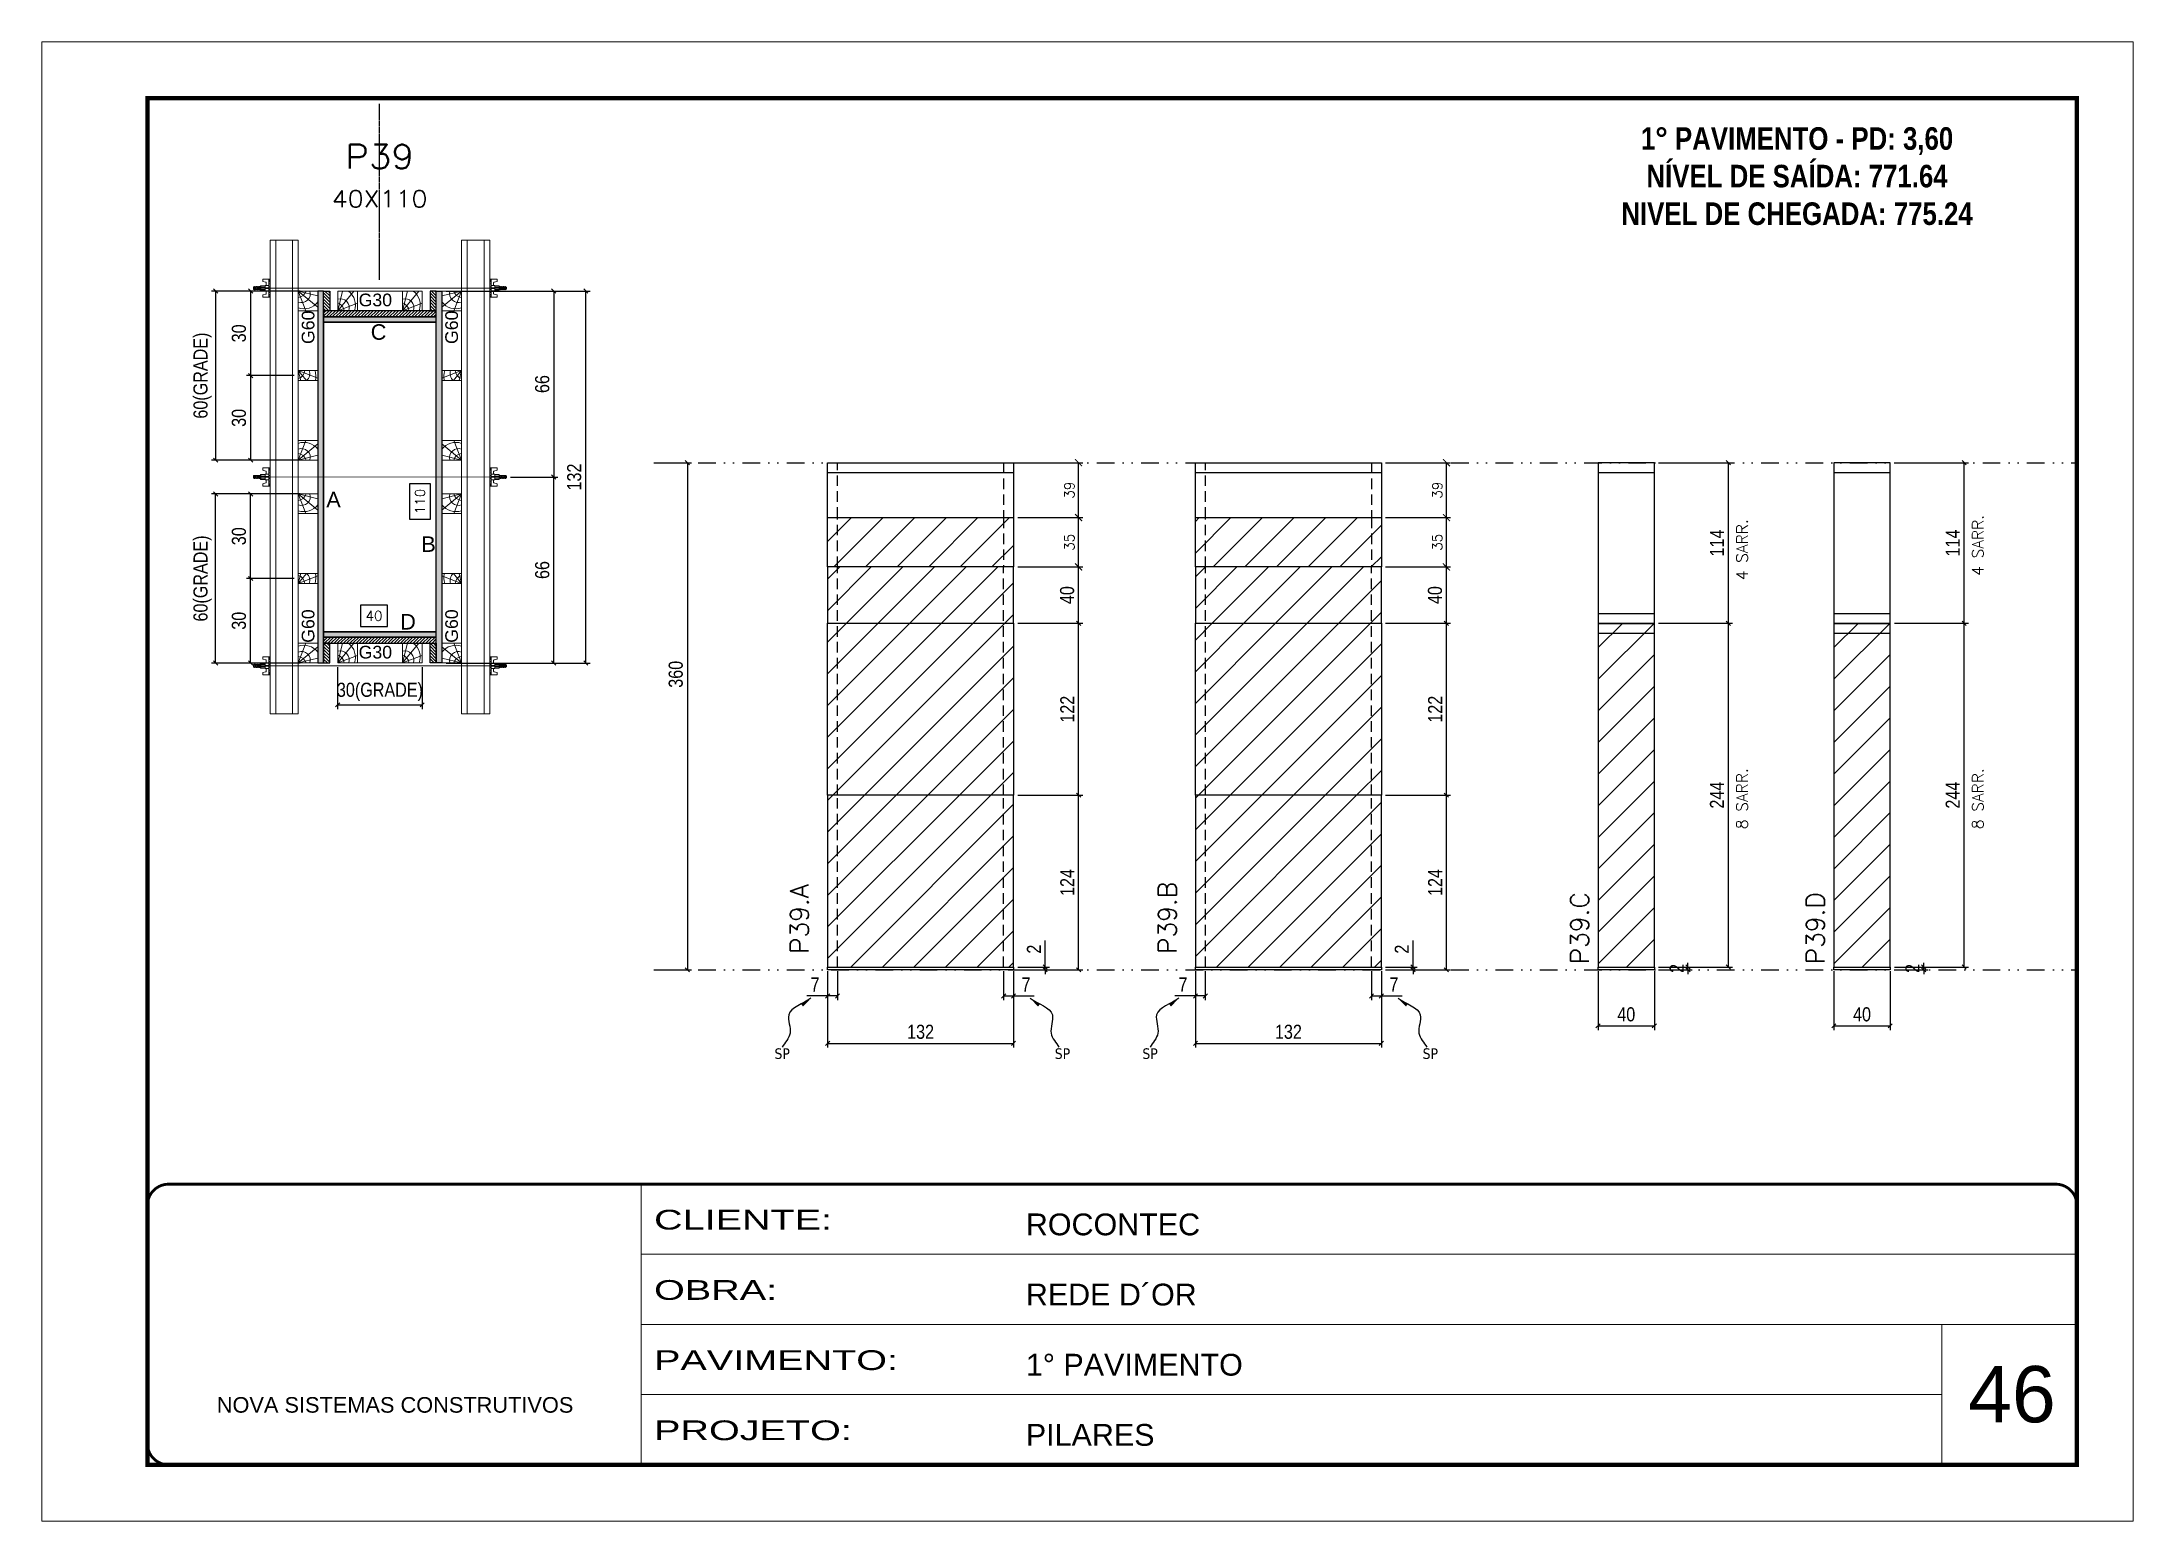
# Model space of a CAD drawing. Extents: x 2949 to 9203, y -16089 to 12527.
# Drawn here: x 4548 to 6033, y -1158 to -108 of the extents above; entities that cross this region are included whole.
import ezdxf
from ezdxf.enums import TextEntityAlignment as Align

# ---------------------------------------------------------------- set-up
doc = ezdxf.new("R2010")
doc.units = 0
for name, pattern in [('CONTINUO', [0]), ('DASHED', [0.75, 0.5, -0.25]), ('DIVIDE2', [0.625, 0.25, -0.125, 0, -0.125, 0, -0.125]), ('HIDDEN', [0.375, 0.25, -0.125])]:
    doc.linetypes.add(name, pattern=pattern)
for name, color, linetype, lineweight in [('CARIMBO', 255, 'Continuous', 9), ('Folhas', 255, 'Continuous', 9), ('Hachura', 251, 'Continuous', 9), ('Madeira', 126, 'Continuous', 18), ('Perfil Metálico', 224, 'Continuous', 18), ('SARRAFO DE PRESSAO', 251, 'DASHED', 9), ('Texto Seção', 7, 'Continuous', 15)]:
    doc.layers.add(name, color=color, linetype=linetype, lineweight=lineweight)
for name, color, linetype in [('CHAPA', 1, 'Continuous'), ('COTA', 241, 'Continuous'), ('cotas', 4, 'Continuous'), ('FUNDOS', 1, 'Continuous'), ('MEIO_PONT', 93, 'Continuous'), ('NOMENCLATURA', 7, 'Continuous'), ('Nível', 160, 'Continuous'), ('Painéis', 200, 'Continuous'), ('SARR_2.2x7', 40, 'Continuous'), ('SARRAFO', 251, 'Continuous'), ('Sarrafo de Pressão', 42, 'HIDDEN'), ('texto', 7, 'Continuous'), ('Texto de Titulo', 7, 'Continuous'), ('Texto Qtd Sarr', 242, 'Continuous'), ('TEXTO_GERAL', 7, 'Continuous')]:
    doc.layers.add(name, color=color, linetype=linetype)
doc.styles.add('ARIAL', font='arial.ttf')
doc.styles.add('COTA TECNICA', font='techl___.ttf', dxfattribs={"height": 10})
doc.styles.add('COTA TECNICA 2X', font='techl___.ttf', dxfattribs={"height": 10})
doc.styles.add('COTA TECNICA-50', font='techl___.ttf', dxfattribs={"height": 10})
doc.styles.add('REGUA-120', font='ROMANS.shx', dxfattribs={"height": 15})
doc.styles.add('ROMANC', font='techb___.ttf', dxfattribs={"height": 2.5})
doc.styles.add('ROMANS', font='romans.shx')
doc.styles.add('SANSSERIF', font='sas_____.pfb')
doc.styles.get("Standard").update_dxf_attribs({"font": 'arial.ttf'})
doc.styles.add('Tecnologia', font='')
doc.styles.get('Tecnologia').set_extended_font_data('Forgotten Futurist')
doc.dimstyles.new('COTA PAINEL-50', dxfattribs={"dimtxt": 10, "dimasz": 3, "dimexe": 3, "dimexo": 3, "dimgap": 3, "dimtad": 1, "dimdec": 1, "dimzin": 12, "dimdsep": 46, "dimtxsty": 'COTA TECNICA-50', "dimblk1": 'OBLIQUE', "dimblk2": 'OBLIQUE', "dimsah": 1, "dimcen": 0.9, "dimclrd": 4, "dimclre": 4, "dimclrt": 240, "dimadec": 1, "dimazin": 3, "dimtfac": 1, "dimtdec": 1, "dimtmove": 0, "dimatfit": 3, "dimfxl": 1, "dimtolj": 1, "dimtzin": 12, "dimarcsym": 0})
doc.dimstyles.new('Cota Paínel', dxfattribs={"dimtxt": 7, "dimasz": 5, "dimexe": 3, "dimexo": 3, "dimgap": 3, "dimtad": 1, "dimdec": 1, "dimzin": 12, "dimdsep": 46, "dimtxsty": 'ROMANS', "dimblk": 'ARCHTICK', "dimcen": 0, "dimclrd": 4, "dimclre": 4, "dimclrt": 1, "dimadec": 1, "dimazin": 3, "dimtfac": 1, "dimtdec": 1, "dimtmove": 0, "dimatfit": 3, "dimldrblk": 'OBLIQUE', "dimfxl": 1, "dimtolj": 1, "dimtzin": 12, "dimarcsym": 0})
doc.dimstyles.new('PAINEL', dxfattribs={"dimtxt": 10, "dimasz": 3, "dimexe": 3, "dimexo": 3, "dimgap": 3, "dimtad": 1, "dimdec": 1, "dimzin": 12, "dimdsep": 46, "dimtxsty": 'COTA TECNICA', "dimblk1": 'OBLIQUE', "dimblk2": 'OBLIQUE', "dimsah": 1, "dimcen": 0.9, "dimclrd": 4, "dimclre": 4, "dimclrt": 240, "dimadec": 1, "dimazin": 3, "dimtfac": 1, "dimtdec": 1, "dimtmove": 0, "dimatfit": 3, "dimfxl": 1, "dimtolj": 1, "dimtzin": 12, "dimarcsym": 0})
doc.dimstyles.new('SECAO PILAR', dxfattribs={"dimtxt": 10, "dimasz": 3, "dimexe": 3, "dimexo": 3, "dimgap": 3, "dimtad": 1, "dimdec": 1, "dimlfac": 0.5, "dimzin": 12, "dimdsep": 46, "dimtxsty": 'COTA TECNICA 2X', "dimblk1": 'OBLIQUE', "dimblk2": 'OBLIQUE', "dimsah": 1, "dimcen": 0.9, "dimclrd": 256, "dimclre": 256, "dimclrt": 256, "dimadec": 1, "dimazin": 3, "dimtfac": 1, "dimtdec": 1, "dimtmove": 0, "dimatfit": 3, "dimfxl": 1, "dimtolj": 1, "dimtzin": 12, "dimarcsym": 0})
doc.dimstyles.new('SECÇÃO 2', dxfattribs={"dimtxt": 7, "dimasz": 6, "dimexe": 0.18, "dimexo": 2, "dimgap": -4, "dimtad": 3, "dimdec": 1, "dimlfac": 0.5, "dimzin": 12, "dimdsep": 46, "dimtxsty": 'ROMANS', "dimblk": 'ARCHTICK', "dimcen": 0.09, "dimse1": 1, "dimse2": 1, "dimsd1": 1, "dimsd2": 1, "dimclrd": 180, "dimclre": 5, "dimclrt": 1, "dimadec": 0, "dimazin": 3, "dimtfac": 1, "dimtdec": 1, "dimtofl": 0, "dimtmove": 0, "dimatfit": 3, "dimldrblk": 'ARCHTICK', "dimfxl": 1, "dimtolj": 1, "dimtzin": 0, "dimarcsym": 0})
doc.dimstyles.get("Standard").update_dxf_attribs({"dimtxt": 0.18, "dimasz": 0.18, "dimexe": 0.18, "dimexo": 0.0625, "dimgap": 0.09, "dimtad": 0, "dimtih": 1, "dimtoh": 1, "dimdec": 4, "dimzin": 0, "dimdsep": 46, "dimtxsty": 'Standard', "dimcen": 0.09, "dimadec": 0, "dimazin": 0, "dimtfac": 1, "dimtdec": 4, "dimtofl": 0, "dimtmove": 0, "dimatfit": 3, "dimfxl": 1, "dimtolj": 1, "dimtzin": 0, "dimarcsym": 0})
pattern_1 = [(45, (-127698.372, -33050.646), (-11.2253202, 11.2253202), [])]
pattern_2 = [(45, (-127753.025, -33050.646), (-11.2253202, 11.2253202), [])]

msp = doc.modelspace()

# ---------------------------------------------------------------- texts
at = {"layer": 'CARIMBO', "style": 'ARIAL'}
msp.add_text('46', height=40, dxfattribs=at).set_placement((5915.39, -1087.45))
at = {"layer": 'NOMENCLATURA', "color": 2, "insert": (5793.86, -141.53), "char_height": 16, "attachment_point": 2, "style": 'ROMANC'}
msp.add_mtext_dynamic_manual_height_columns('\\P1° PAVIMENTO - PD: 3,60\\PNÍVEL DE SAÍDA: 771.64\\PNIVEL DE CHEGADA: 775.24', width=300.2766, gutter_width=1, heights=[0], dxfattribs=at)
at = {"layer": 'texto', "color": 0, "char_height": 7.5, "attachment_point": 5}
for insert in [(5073.24, -825.8), (5272.26, -825.8), (5334.46, -825.8), (5533.48, -825.8)]:
    msp.add_mtext('{\\fTahoma|b0|i0|c0|p34;\\C4;SP}', dxfattribs=dict(at, insert=insert))
at = {"layer": 'Texto Seção', "color": 0, "linetype": 'Continuous', "style": 'SANSSERIF'}
for p in [(4736.58, -322.08), (4838.52, -322.08), (4736.58, -534.15), (4838.52, -534.15)]:
    msp.add_text('G60', height=9, rotation=90, dxfattribs=at).set_placement(p, align=Align.MIDDLE_LEFT)
at = {"layer": 'Texto Seção', "linetype": 'Continuous', "style": 'ROMANS'}
for s, p in [('4 SARR.', (5926.19, -486.61)), ('4 SARR.', (5758.8, -489.74)), ('8 SARR.', (5758.8, -666.41)), ('8 SARR.', (5926.19, -666.41))]:
    msp.add_text(s, height=8, rotation=90, dxfattribs=at).set_placement(p)
at = {"layer": 'Texto Seção', "char_height": 13, "width": 285.3299, "attachment_point": 7, "rotation": 90, "style": 'REGUA-120'}
for s, insert in [('P39.A', (5092.02, -755.06)), ('P39.B', (5353.24, -755.06)), ('P39.C', (5645.98, -762.38)), ('P39.D', (5813.37, -762.38))]:
    msp.add_mtext(s, dxfattribs=dict(at, insert=insert))
at = {"layer": 'TEXTO_GERAL', "style": 'ARIAL'}
for s, p in [('C', (4786.61, -313.55)), ('A', (4754.66, -432.48)), ('B', (4822.16, -464.11)), ('D', (4807.56, -519.23))]:
    msp.add_text(s, height=11, dxfattribs=at).set_placement(p, align=Align.MIDDLE_CENTER)
at = {"layer": 'TEXTO_GERAL', "color": 0, "linetype": 'Continuous', "char_height": 9, "width": 285.3299, "attachment_point": 7, "style": 'SANSSERIF'}
for insert in [(4772.47, -295.42), (4772.47, -545.42)]:
    msp.add_mtext('G30', dxfattribs=dict(at, insert=insert))

# ---------------------------------------------------------------- blocks, each defined once
blk = doc.blocks.new('9999999999')
at = {"color": 30, "linetype": 'CONTINUO'}
for p, q in [((98564.6, 34230.2), (98564.6, 34429.4)), ((98564.6, 34379.6), (99584, 34379.6)), ((98564.6, 34329.8), (99488, 34329.8)), ((99584, 34329.8), (99488, 34329.8)), ((99488, 34329.8), (99488, 34230.2)), ((98564.6, 34280), (99488, 34280))]:
    blk.add_line(p, q, dxfattribs=at)
at = {"color": 30, "linetype": 'CONTINUO', "const_width": 2}
blk.add_lwpolyline([(99584, 34230.2), (99584, 34414.4, 0.414214), (99569, 34429.4), (98229, 34429.4, 0.414214), (98214, 34414.4), (98214, 34245.2, 0.414214), (98229, 34230.2), (99584, 34230.2)], format="xyb", dxfattribs=at)
at = {"layer": 'Folhas'}
blk.add_lwpolyline([(98139, 34190.2), (99624, 34190.2), (99624, 35240.2), (98139, 35240.2)], close=True, dxfattribs=at)
at = {"layer": 'Folhas', "color": 30, "const_width": 3}
blk.add_lwpolyline([(98214, 34230.2), (99584, 34230.2), (99584, 35200.2), (98214, 35200.2)], close=True, dxfattribs=at)
at = {"color": 7, "linetype": 'Continuous', "ltscale": 5, "style": 'ARIAL'}
for s, height, p in [('ROCONTEC', 15.48, (98837.7, 34393.1)), ('REDE D´OR', 15.48, (98837.7, 34343.3)), ('1° PAVIMENTO', 15.483, (98837.7, 34293.5)), ('NOVA SISTEMAS CONSTRUTIVOS', 11.059, (98263.2, 34267.2)), ('PILARES', 15.48, (98837.7, 34243.7))]:
    blk.add_text(s, height=height, dxfattribs=at).set_placement(p)
at = {"layer": 'Folhas', "color": 7, "style": 'Tecnologia', "width": 1.5}
for s, p in [('CLIENTE:', (98573.7, 34397.2)), ('OBRA:', (98573.7, 34347.3)), ('PAVIMENTO:', (98573.7, 34297.5)), ('PROJETO:', (98573.7, 34247.7))]:
    blk.add_text(s, height=14, dxfattribs=at).set_placement(p)
blk = doc.blocks.new('_Oblique')
at = {"color": 0, "linetype": 'ByBlock', "lineweight": -2}
blk.add_line((-0.5, -0.5), (0.5, 0.5), dxfattribs=at)
blk = doc.blocks.new('*D1737')
at = {"layer": 'cotas', "color": 4, "linetype": 'ByBlock', "lineweight": -2, "transparency": 16777216}
for p, q in [((4985.2, -406.3), (5008.9, -406.3)), ((5005.9, -406.3), (5005.9, -766.3)), ((4985.2, -766.3), (5008.9, -766.3))]:
    blk.add_line(p, q, dxfattribs=at)
at = {"layer": 'Defpoints', "color": 0, "linetype": 'ByBlock', "transparency": 16777216}
for p in [(4982.2, -406.3), (4982.2, -766.3), (5005.9, -766.3)]:
    blk.add_point(p, dxfattribs=at)
at = {"layer": 'cotas', "color": 4, "linetype": 'ByBlock', "lineweight": -2, "transparency": 16777216, "xscale": 3, "yscale": 3, "zscale": 3}
for p, rotation in [((5005.9, -406.3), 90), ((5005.9, -766.3), 270)]:
    blk.add_blockref('_Oblique', p, dxfattribs=dict(at, rotation=rotation))
at = {"layer": 'cotas', "color": 240, "linetype": 'ByBlock', "transparency": 16777216, "insert": (4997.7, -556.5), "char_height": 10, "attachment_point": 5, "rotation": 90, "style": 'COTA TECNICA'}
blk.add_mtext('\\A1;360', dxfattribs=at)
blk = doc.blocks.new('*D1726')
at = {"layer": 'COTA', "color": 4, "lineweight": -2, "transparency": 16777216}
for p, q in [((5695.6, -520.3), (5748.1, -520.3)), ((5745.1, -764.3), (5745.1, -520.3)), ((5695.6, -764.3), (5748.1, -764.3))]:
    blk.add_line(p, q, dxfattribs=at)
at = {"layer": 'Defpoints', "color": 0, "transparency": 16777216}
for p in [(5692.6, -520.3), (5745.1, -520.3), (5692.6, -764.3)]:
    blk.add_point(p, dxfattribs=at)
at = {"layer": 'COTA', "color": 4, "lineweight": -2, "transparency": 16777216, "xscale": 3, "yscale": 3, "zscale": 3}
for p, rotation in [((5745.1, -520.3), 90), ((5745.1, -764.3), 270)]:
    blk.add_blockref('_Oblique', p, dxfattribs=dict(at, rotation=rotation))
at = {"layer": 'COTA', "color": 240, "transparency": 16777216, "insert": (5737, -642.3), "char_height": 10, "attachment_point": 5, "rotation": 90, "style": 'COTA TECNICA'}
blk.add_mtext('\\A1;244', dxfattribs=at)
blk = doc.blocks.new('*D1727')
at = {"layer": 'COTA', "color": 4, "lineweight": -2, "transparency": 16777216}
for p, q in [((5652.6, -767.3), (5652.6, -809)), ((5692.6, -767.3), (5692.6, -809)), ((5652.6, -806), (5692.6, -806))]:
    blk.add_line(p, q, dxfattribs=at)
at = {"layer": 'Defpoints', "color": 0, "transparency": 16777216}
for p in [(5652.6, -764.3), (5692.6, -764.3), (5692.6, -806)]:
    blk.add_point(p, dxfattribs=at)
at = {"layer": 'COTA', "color": 4, "lineweight": -2, "transparency": 16777216, "xscale": 3, "yscale": 3, "zscale": 3, "rotation": 180}
blk.add_blockref('_Oblique', (5652.6, -806), dxfattribs=at)
at = {"layer": 'COTA', "color": 4, "lineweight": -2, "transparency": 16777216, "xscale": 3, "yscale": 3, "zscale": 3}
blk.add_blockref('_Oblique', (5692.6, -806), dxfattribs=at)
at = {"layer": 'COTA', "color": 240, "transparency": 16777216, "insert": (5672.6, -797.9), "char_height": 10, "attachment_point": 5, "style": 'COTA TECNICA'}
blk.add_mtext('\\A1;40', dxfattribs=at)
blk = doc.blocks.new('*D1738')
at = {"layer": 'COTA', "color": 4, "linetype": 'ByBlock', "lineweight": -2, "transparency": 16777216}
for p, q in [((5695.6, -406.3), (5748.1, -406.3)), ((5745.1, -520.3), (5745.1, -406.3)), ((5695.6, -520.3), (5748.1, -520.3))]:
    blk.add_line(p, q, dxfattribs=at)
at = {"layer": 'Defpoints', "color": 0, "linetype": 'ByBlock', "transparency": 16777216}
for p in [(5692.6, -406.3), (5745.1, -406.3), (5692.6, -520.3)]:
    blk.add_point(p, dxfattribs=at)
at = {"layer": 'COTA', "color": 4, "linetype": 'ByBlock', "lineweight": -2, "transparency": 16777216, "xscale": 3, "yscale": 3, "zscale": 3}
for p, rotation in [((5745.1, -406.3), 90), ((5745.1, -520.3), 270)]:
    blk.add_blockref('_Oblique', p, dxfattribs=dict(at, rotation=rotation))
at = {"layer": 'COTA', "color": 240, "linetype": 'ByBlock', "transparency": 16777216, "insert": (5737, -463.3), "char_height": 10, "attachment_point": 5, "rotation": 90, "style": 'COTA TECNICA'}
blk.add_mtext('\\A1;114', dxfattribs=at)
blk = doc.blocks.new('*D1728')
at = {"layer": 'COTA', "color": 4, "lineweight": -2, "transparency": 16777216}
for p, q in [((5695.6, -764.3), (5719.4, -764.3)), ((5695.6, -766.3), (5719.4, -766.3)), ((5716.4, -764.3), (5716.4, -761.3)), ((5716.4, -766.3), (5716.4, -764.3)), ((5716.4, -766.3), (5716.4, -769.3))]:
    blk.add_line(p, q, dxfattribs=at)
at = {"layer": 'Defpoints', "color": 0, "transparency": 16777216}
for p in [(5692.6, -764.3), (5692.6, -766.3), (5716.4, -764.3)]:
    blk.add_point(p, dxfattribs=at)
at = {"layer": 'COTA', "color": 4, "lineweight": -2, "transparency": 16777216, "xscale": 3, "yscale": 3, "zscale": 3}
for p, rotation in [((5716.4, -764.3), 270), ((5716.4, -766.3), 90)]:
    blk.add_blockref('_Oblique', p, dxfattribs=dict(at, rotation=rotation))
at = {"layer": 'COTA', "color": 240, "transparency": 16777216, "insert": (5708.4, -765.3), "char_height": 10, "attachment_point": 5, "rotation": 90, "style": 'COTA TECNICA-50'}
blk.add_mtext('\\A1;2', dxfattribs=at)
blk = doc.blocks.new('titulo1')
at = {"layer": 'Defpoints', "color": 252, "linetype": 'HIDDEN', "ltscale": 2}
blk.add_line((0, 0), (0, 125), dxfattribs=at)
at = {"layer": 'Defpoints', "style": 'ROMANS', "oblique": 15}
blk.add_attdef('FOLHA', text='', height=10, dxfattribs=at).set_placement((0, 15.6), align=Align.MIDDLE_CENTER)
at = {"layer": 'Texto Qtd Sarr', "color": 3, "style": 'ROMANS', "oblique": 15}
for tag, height, p in [('TITULO', 17, (0, 71.4)), ('SEÇÃO', 12, (0, 41.5))]:
    blk.add_attdef(tag, text='', height=height, dxfattribs=at).set_placement(p, align=Align.MIDDLE_CENTER)
blk = doc.blocks.new('*D1719')
at = {"layer": 'COTA', "color": 180, "lineweight": -2, "transparency": 16777216}
for p, q in [((4823.6, -421.3), (4808.6, -421.3)), ((4808.6, -421.3), (4808.6, -446.3)), ((4823.6, -446.3), (4823.6, -421.3)), ((4808.6, -446.3), (4823.6, -446.3))]:
    blk.add_line(p, q, dxfattribs=at)
at = {"layer": 'Defpoints', "color": 0, "transparency": 16777216}
for p in [(4827.6, -306.5), (4827.6, -306.5), (4827.6, -526.5)]:
    blk.add_point(p, dxfattribs=at)
at = {"layer": 'COTA', "color": 1, "transparency": 16777216, "insert": (4816.1, -433.8), "char_height": 7, "attachment_point": 5, "rotation": 90, "style": 'ROMANS'}
blk.add_mtext('\\A1;110', dxfattribs=at)
blk = doc.blocks.new('_ArchTick')
at = {"color": 0, "linetype": 'ByBlock', "const_width": 0.15}
blk.add_lwpolyline([(-0.5, -0.5), (0.5, 0.5)], dxfattribs=at)
blk = doc.blocks.new('*D1720')
at = {"layer": 'COTA', "lineweight": -2, "transparency": 16777216}
for p, q in [((4834.6, -284.5), (4936.8, -284.5)), ((4933.8, -548.5), (4933.8, -284.5)), ((4834.6, -548.5), (4936.8, -548.5))]:
    blk.add_line(p, q, dxfattribs=at)
at = {"layer": 'Defpoints', "color": 0, "transparency": 16777216}
for p in [(4831.6, -284.5), (4933.8, -284.5), (4831.6, -548.5)]:
    blk.add_point(p, dxfattribs=at)
at = {"layer": 'COTA', "lineweight": -2, "transparency": 16777216, "xscale": 3, "yscale": 3, "zscale": 3}
for p, rotation in [((4933.8, -284.5), 90), ((4933.8, -548.5), 270)]:
    blk.add_blockref('_Oblique', p, dxfattribs=dict(at, rotation=rotation))
at = {"layer": 'COTA', "transparency": 16777216, "insert": (4925.6, -416.5), "char_height": 10, "attachment_point": 5, "rotation": 90, "style": 'COTA TECNICA 2X'}
blk.add_mtext('\\A1;132', dxfattribs=at)
blk = doc.blocks.new('*D1721')
at = {"layer": 'COTA', "lineweight": -2, "transparency": 16777216}
for p, q in [((4880.4, -416.5), (4914, -416.5)), ((4911, -548.5), (4911, -416.5)), ((4868.6, -548.5), (4914, -548.5))]:
    blk.add_line(p, q, dxfattribs=at)
at = {"layer": 'Defpoints', "color": 0, "transparency": 16777216}
for p in [(4877.4, -416.5), (4911, -416.5), (4865.6, -548.5)]:
    blk.add_point(p, dxfattribs=at)
at = {"layer": 'COTA', "lineweight": -2, "transparency": 16777216, "xscale": 3, "yscale": 3, "zscale": 3}
for p, rotation in [((4911, -416.5), 90), ((4911, -548.5), 270)]:
    blk.add_blockref('_Oblique', p, dxfattribs=dict(at, rotation=rotation))
at = {"layer": 'COTA', "transparency": 16777216, "insert": (4902.9, -482.5), "char_height": 10, "attachment_point": 5, "rotation": 90, "style": 'COTA TECNICA 2X'}
blk.add_mtext('\\A1;66', dxfattribs=at)
blk = doc.blocks.new('*D1722')
at = {"layer": 'COTA', "lineweight": -2, "transparency": 16777216}
for p, q in [((4868.6, -284.5), (4914, -284.5)), ((4911, -284.5), (4911, -416.5)), ((4880.4, -416.5), (4914, -416.5))]:
    blk.add_line(p, q, dxfattribs=at)
at = {"layer": 'Defpoints', "color": 0, "transparency": 16777216}
for p in [(4865.6, -284.5), (4877.4, -416.5), (4911, -416.5)]:
    blk.add_point(p, dxfattribs=at)
at = {"layer": 'COTA', "lineweight": -2, "transparency": 16777216, "xscale": 3, "yscale": 3, "zscale": 3}
for p, rotation in [((4911, -284.5), 90), ((4911, -416.5), 270)]:
    blk.add_blockref('_Oblique', p, dxfattribs=dict(at, rotation=rotation))
at = {"layer": 'COTA', "transparency": 16777216, "insert": (4902.9, -350.5), "char_height": 10, "attachment_point": 5, "rotation": 90, "style": 'COTA TECNICA 2X'}
blk.add_mtext('\\A1;66', dxfattribs=at)
blk = doc.blocks.new('*D1723')
at = {"layer": 'COTA', "color": 180, "lineweight": -2, "transparency": 16777216}
for p, q in [((4793.1, -507.5), (4773.8, -507.5)), ((4773.8, -507.5), (4773.8, -522.5)), ((4793.1, -522.5), (4793.1, -507.5)), ((4773.8, -522.5), (4793.1, -522.5))]:
    blk.add_line(p, q, dxfattribs=at)
at = {"layer": 'Defpoints', "color": 0, "transparency": 16777216}
for p in [(4747.6, -526.5), (4747.6, -526.5), (4827.6, -526.5)]:
    blk.add_point(p, dxfattribs=at)
at = {"layer": 'COTA', "color": 1, "transparency": 16777216, "insert": (4783.4, -515), "char_height": 7, "attachment_point": 5, "style": 'ROMANS'}
blk.add_mtext('\\A1;40', dxfattribs=at)
blk = doc.blocks.new('C')
at = {"layer": 'Hachura', "color": 0}
for p, q in [((0, 3.22), (0, -3.22)), ((0.45, 3.22), (0, 3.22)), ((0.46, 3.16), (0, 3.16)), ((0.46, 3.05), (0, 3.05)), ((0.46, 2.88), (0, 2.88)), ((0, 2.75), (0, -1.16)), ((0.46, 2.65), (0, 2.65)), ((0.46, 2.23), (0, 2.23)), ((0.46, 1.51), (0, 1.51)), ((0.39, 0.49), (0.17, 0.49)), ((0.45, -3.23), (0.45, 3.22)), ((0.45, 3.22), (2.58, 3.22)), ((1.74, 0.97), (0.45, 0.97)), ((1.45, 0.1), (0.45, 0.1)), ((1.35, 1.94), (1.35, 0.96)), ((2.58, 2.39), (1.47, 2.09)), ((1.74, -0.97), (1.74, 0.97)), ((1.74, 0.97), (1.74, 0.84)), ((1.74, 0.97), (1.74, 0.84)), ((1.74, 0.84), (3.35, 0.84)), ((3.35, 0.45), (1.74, 0.45)), ((2.58, 3.22), (2.58, 2.39)), ((3.32, 0.84), (3.32, -0.84)), ((3.35, 0.84), (3.35, -0.84)), ((3.68, 0.45), (3.35, 0.45)), ((3.84, -0.52), (3.35, 0.45)), ((3.35, 0.06), (3.67, -0.57)), ((3.68, 0.45), (4.16, -0.52)), ((3.72, 0.5), (4.25, -0.57)), ((4.37, -0.55), (3.83, 0.53)), ((4.15, 0.45), (3.93, 0.45)), ((4.42, -0.52), (3.93, 0.45)), ((4.15, 0.45), (4.26, 0.45)), ((4.26, 0.45), (4.74, -0.52)), ((4.3, 0.5), (4.83, -0.57)), ((4.95, -0.55), (4.41, 0.53)), ((4.51, 0.45), (4.84, 0.45)), ((5, -0.52), (4.51, 0.45)), ((4.84, 0.45), (5.32, -0.52)), ((4.88, 0.5), (5.41, -0.57)), ((5.53, -0.55), (4.99, 0.53)), ((5.58, -0.52), (5.09, 0.45)), ((5.42, 0.45), (5.09, 0.45)), ((5.58, -0.52), (5.09, 0.45)), ((5.42, 0.45), (5.74, -0.19)), ((5.46, 0.5), (5.74, -0.07)), ((5.74, 0.19), (5.57, 0.53)), ((5.74, 0.32), (5.68, 0.45)), ((5.68, 0.45), (5.74, 0.45)), ((5.74, 0.45), (5.9, 0.29)), ((5.74, 0.45), (5.74, -0.52)), ((5.9, -0.36), (5.9, 0.29)), ((0.45, 0), (0, 0)), ((0.46, -1.52), (0, -1.52)), ((0.46, -2.23), (0, -2.23)), ((0.46, -2.65), (0, -2.65)), ((0.46, -2.88), (0, -2.88)), ((0.46, -3.05), (0, -3.05)), ((0.46, -3.16), (0, -3.16)), ((0, -3.22), (2.57, -3.22)), ((0.08, -0.48), (0.29, -0.48)), ((0.29, -0.48), (0.4, -0.48)), ((0.45, 0), (0.45, -0.97)), ((0.45, -0.16), (1.45, -0.16)), ((0.45, -0.65), (0.45, -0.32)), ((0.45, -3.23), (0.45, -0.65)), ((0.45, -0.97), (1.74, -0.97)), ((1.35, -1.94), (1.35, -0.97)), ((2.58, -2.39), (1.47, -2.1)), ((3.35, -0.32), (1.74, -0.32)), ((3.35, -0.84), (1.74, -0.84)), ((2.58, -3.23), (2.58, -2.39)), ((3.35, -0.07), (3.58, -0.52)), ((3.35, -0.52), (3.58, -0.52)), ((3.84, -0.52), (4.16, -0.52)), ((4.42, -0.52), (4.74, -0.52)), ((4.63, -0.52), (4.74, -0.52)), ((5, -0.52), (5.32, -0.52)), ((5.58, -0.52), (5.74, -0.52)), ((5.74, -0.52), (5.9, -0.36)), ((5.74, -0.52), (5.74, -0.52))]:
    blk.add_line(p, q, dxfattribs=at)
for centre, radius, start, end in [((1.52, 1.94), 0.161, 104.74356, 180), ((1.44, -0.03), 0.129, 272.69497, 87.30503), ((3.81, 0.39), 0.143, 25.56881, 154.43119), ((4.39, 0.39), 0.143, 25.56881, 154.43119), ((4.97, 0.39), 0.143, 25.56881, 154.43119), ((5.55, 0.39), 0.143, 25.56881, 154.43119), ((0.17, -0.37), 0.174, 221.74404, 317.85924), ((1.52, -1.94), 0.161, 180, 255.25644), ((3.71, -0.4), 0.174, 222.14076, 318.25596), ((4.29, -0.4), 0.174, 222.14076, 318.25596), ((4.87, -0.4), 0.174, 222.14076, 318.25596), ((5.45, -0.4), 0.174, 222.14076, 318.25596), ((5.61, -0.4), 0.174, 317.85924, 318.25596)]:
    blk.add_arc(centre, radius, start, end, dxfattribs=at)
blk = doc.blocks.new('PONTALETE')
at = {"layer": 'Madeira'}
for q in [(2.71, 7), (7, 5.76), (7, 1.74)]:
    blk.add_line((0, 0), q, dxfattribs=at)
blk.add_lwpolyline([(0, 0), (7, 0), (7, 7), (0, 7)], close=True, dxfattribs=at)
for centre, radius, start, end in [((2.04, 0.06), 6.23, 37.28179, 109.09128), ((1.09, 0.9), 3.19, 343.60304, 109.98471), ((-0.21, -0.78), 3.09, 14.63219, 86.0383)]:
    blk.add_arc(centre, radius, start, end, dxfattribs=at)
blk = doc.blocks.new('*D1724')
at = {"layer": 'COTA', "lineweight": -2, "transparency": 16777216}
for p, q in [((4731, -428.5), (4667.9, -428.5)), ((4670.9, -548.5), (4670.9, -428.5)), ((4731, -548.5), (4667.9, -548.5))]:
    blk.add_line(p, q, dxfattribs=at)
at = {"layer": 'Defpoints', "color": 0, "transparency": 16777216}
for p in [(4670.9, -428.5), (4734, -428.5), (4734, -548.5)]:
    blk.add_point(p, dxfattribs=at)
at = {"layer": 'COTA', "lineweight": -2, "transparency": 16777216, "xscale": 3, "yscale": 3, "zscale": 3}
for p, rotation in [((4670.9, -428.5), 90), ((4670.9, -548.5), 270)]:
    blk.add_blockref('_Oblique', p, dxfattribs=dict(at, rotation=rotation))
at = {"layer": 'COTA', "transparency": 16777216, "insert": (4661.7, -488.5), "char_height": 10, "attachment_point": 5, "rotation": 90, "style": 'COTA TECNICA 2X'}
blk.add_mtext('\\A1;60(GRADE)', dxfattribs=at)
blk = doc.blocks.new('*D1732')
at = {"layer": 'COTA', "lineweight": -2, "transparency": 16777216}
for p, q in [((4757.6, -551.5), (4757.6, -581.2)), ((4817.6, -551.5), (4817.6, -581.2)), ((4757.6, -578.2), (4817.6, -578.2))]:
    blk.add_line(p, q, dxfattribs=at)
at = {"layer": 'Defpoints', "color": 0, "transparency": 16777216}
for p in [(4757.6, -548.5), (4817.6, -548.5), (4817.6, -578.2)]:
    blk.add_point(p, dxfattribs=at)
at = {"layer": 'COTA', "lineweight": -2, "transparency": 16777216, "xscale": 3, "yscale": 3, "zscale": 3, "rotation": 180}
blk.add_blockref('_Oblique', (4757.6, -578.2), dxfattribs=at)
at = {"layer": 'COTA', "lineweight": -2, "transparency": 16777216, "xscale": 3, "yscale": 3, "zscale": 3}
blk.add_blockref('_Oblique', (4817.6, -578.2), dxfattribs=at)
at = {"layer": 'COTA', "transparency": 16777216, "insert": (4787.6, -569), "char_height": 10, "attachment_point": 5, "style": 'COTA TECNICA 2X'}
blk.add_mtext('\\A1;30(GRADE)', dxfattribs=at)
blk = doc.blocks.new('MEIO PONTALETE')
at = {"layer": 'Madeira'}
for q in [(2.71, 7), (3.5, 2.88), (3.5, 0.87)]:
    blk.add_line((0, 0), q, dxfattribs=at)
blk.add_lwpolyline([(0, 0), (3.5, 0), (3.5, 7), (0, 7)], close=True, dxfattribs=at)
for centre, radius, start, end in [((2.04, 0.06), 6.23, 76.44987, 109.09128), ((1.09, 0.9), 3.19, 40.90626, 109.98471), ((-0.21, -0.78), 3.09, 14.63219, 86.0383)]:
    blk.add_arc(centre, radius, start, end, dxfattribs=at)
blk = doc.blocks.new('*D1733')
at = {"layer": 'COTA', "lineweight": -2, "transparency": 16777216}
for p, q in [((4726.6, -488.5), (4692.8, -488.5)), ((4695.8, -548.5), (4695.8, -488.5)), ((4726.6, -548.5), (4692.8, -548.5))]:
    blk.add_line(p, q, dxfattribs=at)
at = {"layer": 'Defpoints', "color": 0, "transparency": 16777216}
for p in [(4695.8, -488.5), (4729.6, -488.5), (4729.6, -548.5)]:
    blk.add_point(p, dxfattribs=at)
at = {"layer": 'COTA', "lineweight": -2, "transparency": 16777216, "xscale": 3, "yscale": 3, "zscale": 3}
for p, rotation in [((4695.8, -488.5), 90), ((4695.8, -548.5), 270)]:
    blk.add_blockref('_Oblique', p, dxfattribs=dict(at, rotation=rotation))
at = {"layer": 'COTA', "transparency": 16777216, "insert": (4687.5, -518.5), "char_height": 10, "attachment_point": 5, "rotation": 90, "style": 'COTA TECNICA 2X'}
blk.add_mtext('\\A1;30', dxfattribs=at)
blk = doc.blocks.new('*D1734')
at = {"layer": 'COTA', "lineweight": -2, "transparency": 16777216}
for p, q in [((4726.6, -428.5), (4692.8, -428.5)), ((4695.8, -488.5), (4695.8, -428.5)), ((4726.6, -488.5), (4692.8, -488.5))]:
    blk.add_line(p, q, dxfattribs=at)
at = {"layer": 'Defpoints', "color": 0, "transparency": 16777216}
for p in [(4695.8, -428.5), (4729.6, -428.5), (4729.6, -488.5)]:
    blk.add_point(p, dxfattribs=at)
at = {"layer": 'COTA', "lineweight": -2, "transparency": 16777216, "xscale": 3, "yscale": 3, "zscale": 3}
for p, rotation in [((4695.8, -428.5), 90), ((4695.8, -488.5), 270)]:
    blk.add_blockref('_Oblique', p, dxfattribs=dict(at, rotation=rotation))
at = {"layer": 'COTA', "transparency": 16777216, "insert": (4687.5, -458.5), "char_height": 10, "attachment_point": 5, "rotation": 90, "style": 'COTA TECNICA 2X'}
blk.add_mtext('\\A1;30', dxfattribs=at)
blk = doc.blocks.new('*D1725')
at = {"layer": 'COTA', "lineweight": -2, "transparency": 16777216}
for p, q in [((4731, -284.5), (4667.9, -284.5)), ((4670.9, -284.5), (4670.9, -404.5)), ((4731, -404.5), (4667.9, -404.5))]:
    blk.add_line(p, q, dxfattribs=at)
at = {"layer": 'Defpoints', "color": 0, "transparency": 16777216}
for p in [(4734, -284.5), (4670.9, -404.5), (4734, -404.5)]:
    blk.add_point(p, dxfattribs=at)
at = {"layer": 'COTA', "lineweight": -2, "transparency": 16777216, "xscale": 3, "yscale": 3, "zscale": 3}
for p, rotation in [((4670.9, -284.5), 90), ((4670.9, -404.5), 270)]:
    blk.add_blockref('_Oblique', p, dxfattribs=dict(at, rotation=rotation))
at = {"layer": 'COTA', "transparency": 16777216, "insert": (4661.7, -344.5), "char_height": 10, "attachment_point": 5, "rotation": 90, "style": 'COTA TECNICA 2X'}
blk.add_mtext('\\A1;60(GRADE)', dxfattribs=at)
blk = doc.blocks.new('*D1735')
at = {"layer": 'COTA', "lineweight": -2, "transparency": 16777216}
for p, q in [((4726.6, -284.5), (4692.8, -284.5)), ((4695.8, -284.5), (4695.8, -344.5)), ((4726.6, -344.5), (4692.8, -344.5))]:
    blk.add_line(p, q, dxfattribs=at)
at = {"layer": 'Defpoints', "color": 0, "transparency": 16777216}
for p in [(4729.6, -284.5), (4695.8, -344.5), (4729.6, -344.5)]:
    blk.add_point(p, dxfattribs=at)
at = {"layer": 'COTA', "lineweight": -2, "transparency": 16777216, "xscale": 3, "yscale": 3, "zscale": 3}
for p, rotation in [((4695.8, -284.5), 90), ((4695.8, -344.5), 270)]:
    blk.add_blockref('_Oblique', p, dxfattribs=dict(at, rotation=rotation))
at = {"layer": 'COTA', "transparency": 16777216, "insert": (4687.5, -314.5), "char_height": 10, "attachment_point": 5, "rotation": 90, "style": 'COTA TECNICA 2X'}
blk.add_mtext('\\A1;30', dxfattribs=at)
blk = doc.blocks.new('*D1736')
at = {"layer": 'COTA', "lineweight": -2, "transparency": 16777216}
for p, q in [((4726.6, -344.5), (4692.8, -344.5)), ((4695.8, -344.5), (4695.8, -404.5)), ((4726.6, -404.5), (4692.8, -404.5))]:
    blk.add_line(p, q, dxfattribs=at)
at = {"layer": 'Defpoints', "color": 0, "transparency": 16777216}
for p in [(4729.6, -344.5), (4695.8, -404.5), (4729.6, -404.5)]:
    blk.add_point(p, dxfattribs=at)
at = {"layer": 'COTA', "lineweight": -2, "transparency": 16777216, "xscale": 3, "yscale": 3, "zscale": 3}
for p, rotation in [((4695.8, -344.5), 90), ((4695.8, -404.5), 270)]:
    blk.add_blockref('_Oblique', p, dxfattribs=dict(at, rotation=rotation))
at = {"layer": 'COTA', "transparency": 16777216, "insert": (4687.5, -374.5), "char_height": 10, "attachment_point": 5, "rotation": 90, "style": 'COTA TECNICA 2X'}
blk.add_mtext('\\A1;30', dxfattribs=at)
blk = doc.blocks.new('*D1705')
at = {"layer": 'COTA', "color": 4, "lineweight": -2, "transparency": 16777216}
for p, q in [((5105.5, -767.3), (5105.5, -821.5)), ((5237.5, -767.3), (5237.5, -821.5)), ((5105.5, -818.5), (5237.5, -818.5))]:
    blk.add_line(p, q, dxfattribs=at)
at = {"layer": 'Defpoints', "color": 0, "transparency": 16777216}
for p in [(5105.5, -764.3), (5237.5, -764.3), (5237.5, -818.5)]:
    blk.add_point(p, dxfattribs=at)
at = {"layer": 'COTA', "color": 4, "lineweight": -2, "transparency": 16777216, "xscale": 3, "yscale": 3, "zscale": 3, "rotation": 180}
blk.add_blockref('_Oblique', (5105.5, -818.5), dxfattribs=at)
at = {"layer": 'COTA', "color": 4, "lineweight": -2, "transparency": 16777216, "xscale": 3, "yscale": 3, "zscale": 3}
blk.add_blockref('_Oblique', (5237.5, -818.5), dxfattribs=at)
at = {"layer": 'COTA', "color": 240, "transparency": 16777216, "insert": (5171.5, -810.3), "char_height": 10, "attachment_point": 5, "style": 'COTA TECNICA'}
blk.add_mtext('\\A1;132', dxfattribs=at)
blk = doc.blocks.new('*D1706')
at = {"layer": 'COTA', "color": 4, "lineweight": -2, "transparency": 16777216}
for p, q in [((5240.5, -642.3), (5286.7, -642.3)), ((5283.7, -766.3), (5283.7, -642.3)), ((5240.5, -766.3), (5286.7, -766.3))]:
    blk.add_line(p, q, dxfattribs=at)
at = {"layer": 'Defpoints', "color": 0, "transparency": 16777216}
for p in [(5237.5, -642.3), (5283.7, -642.3), (5237.5, -766.3)]:
    blk.add_point(p, dxfattribs=at)
at = {"layer": 'COTA', "color": 4, "lineweight": -2, "transparency": 16777216, "xscale": 3, "yscale": 3, "zscale": 3}
for p, rotation in [((5283.7, -642.3), 90), ((5283.7, -766.3), 270)]:
    blk.add_blockref('_Oblique', p, dxfattribs=dict(at, rotation=rotation))
at = {"layer": 'COTA', "color": 240, "transparency": 16777216, "insert": (5275.7, -704.3), "char_height": 10, "attachment_point": 5, "rotation": 90, "style": 'COTA TECNICA-50'}
blk.add_mtext('\\A1;124', dxfattribs=at)
blk = doc.blocks.new('*D1707')
at = {"layer": 'COTA', "color": 4, "lineweight": -2, "transparency": 16777216}
for p, q in [((5260, -764.3), (5260, -745.5)), ((5240.5, -764.3), (5263, -764.3)), ((5240.5, -766.3), (5263, -766.3)), ((5260, -766.3), (5260, -764.3)), ((5260, -766.3), (5260, -769.3))]:
    blk.add_line(p, q, dxfattribs=at)
at = {"layer": 'Defpoints', "color": 0, "transparency": 16777216}
for p in [(5237.5, -764.3), (5237.5, -766.3), (5260, -766.3)]:
    blk.add_point(p, dxfattribs=at)
at = {"layer": 'COTA', "color": 4, "lineweight": -2, "transparency": 16777216, "xscale": 3, "yscale": 3, "zscale": 3}
for p, rotation in [((5260, -764.3), 270), ((5260, -766.3), 90)]:
    blk.add_blockref('_Oblique', p, dxfattribs=dict(at, rotation=rotation))
at = {"layer": 'COTA', "color": 240, "transparency": 16777216, "insert": (5252, -751.6), "char_height": 10, "attachment_point": 5, "rotation": 90, "style": 'COTA TECNICA-50'}
blk.add_mtext('\\A1;2', dxfattribs=at)
blk = doc.blocks.new('*D1708')
at = {"layer": 'COTA', "color": 4, "linetype": 'ByBlock', "lineweight": -2, "transparency": 16777216}
for p, q in [((5240.5, -520.3), (5286.7, -520.3)), ((5283.7, -642.3), (5283.7, -520.3)), ((5240.5, -642.3), (5286.7, -642.3))]:
    blk.add_line(p, q, dxfattribs=at)
at = {"layer": 'Defpoints', "color": 0, "linetype": 'ByBlock', "transparency": 16777216}
for p in [(5237.5, -520.3), (5283.7, -520.3), (5237.5, -642.3)]:
    blk.add_point(p, dxfattribs=at)
at = {"layer": 'COTA', "color": 4, "linetype": 'ByBlock', "lineweight": -2, "transparency": 16777216, "xscale": 3, "yscale": 3, "zscale": 3}
for p, rotation in [((5283.7, -520.3), 90), ((5283.7, -642.3), 270)]:
    blk.add_blockref('_Oblique', p, dxfattribs=dict(at, rotation=rotation))
at = {"layer": 'COTA', "color": 240, "linetype": 'ByBlock', "transparency": 16777216, "insert": (5275.7, -581.3), "char_height": 10, "attachment_point": 5, "rotation": 90, "style": 'COTA TECNICA'}
blk.add_mtext('\\A1;122', dxfattribs=at)
blk = doc.blocks.new('*D1709')
at = {"layer": 'COTA', "color": 4, "lineweight": -2, "transparency": 16777216}
for p, q in [((5105.5, -769.3), (5105.5, -787.8)), ((5112.5, -767.3), (5112.5, -787.8)), ((5105.5, -784.8), (5090.8, -784.8)), ((5112.5, -784.8), (5105.5, -784.8))]:
    blk.add_line(p, q, dxfattribs=at)
at = {"layer": 'Defpoints', "color": 0, "transparency": 16777216}
for p in [(5105.5, -766.3), (5112.5, -764.3), (5105.5, -784.8)]:
    blk.add_point(p, dxfattribs=at)
at = {"layer": 'COTA', "color": 4, "lineweight": -2, "transparency": 16777216, "xscale": 3, "yscale": 3, "zscale": 3, "rotation": 180}
blk.add_blockref('_Oblique', (5105.5, -784.8), dxfattribs=at)
at = {"layer": 'COTA', "color": 4, "lineweight": -2, "transparency": 16777216, "xscale": 3, "yscale": 3, "zscale": 3}
blk.add_blockref('_Oblique', (5112.5, -784.8), dxfattribs=at)
at = {"layer": 'COTA', "color": 240, "transparency": 16777216, "insert": (5096.6, -776.7), "char_height": 10, "attachment_point": 5, "style": 'COTA TECNICA-50'}
blk.add_mtext('\\A1;7', dxfattribs=at)
blk = doc.blocks.new('*D1710')
at = {"layer": 'COTA', "color": 4, "lineweight": -2, "transparency": 16777216}
for p, q in [((5230.5, -767.3), (5230.5, -787.8)), ((5237.5, -769.3), (5237.5, -787.8)), ((5230.5, -784.8), (5237.5, -784.8)), ((5237.5, -784.8), (5252.2, -784.8))]:
    blk.add_line(p, q, dxfattribs=at)
at = {"layer": 'Defpoints', "color": 0, "transparency": 16777216}
for p in [(5230.5, -764.3), (5237.5, -766.3), (5237.5, -784.8)]:
    blk.add_point(p, dxfattribs=at)
at = {"layer": 'COTA', "color": 4, "lineweight": -2, "transparency": 16777216, "xscale": 3, "yscale": 3, "zscale": 3, "rotation": 180}
blk.add_blockref('_Oblique', (5230.5, -784.8), dxfattribs=at)
at = {"layer": 'COTA', "color": 4, "lineweight": -2, "transparency": 16777216, "xscale": 3, "yscale": 3, "zscale": 3}
blk.add_blockref('_Oblique', (5237.5, -784.8), dxfattribs=at)
at = {"layer": 'COTA', "color": 240, "transparency": 16777216, "insert": (5246.4, -776.7), "char_height": 10, "attachment_point": 5, "style": 'COTA TECNICA-50'}
blk.add_mtext('\\A1;7', dxfattribs=at)
blk = doc.blocks.new('*D1730')
at = {"layer": 'Defpoints', "color": 0, "linetype": 'ByBlock', "transparency": 16777216}
for p in [(5237.5, -480.3), (5283.7, -480.3), (5237.5, -520.3)]:
    blk.add_point(p, dxfattribs=at)
at = {"layer": 'FUNDOS', "color": 4, "linetype": 'ByBlock', "lineweight": -2, "transparency": 16777216}
for p, q in [((5240.5, -480.3), (5286.7, -480.3)), ((5283.7, -520.3), (5283.7, -480.3)), ((5240.5, -520.3), (5286.7, -520.3))]:
    blk.add_line(p, q, dxfattribs=at)
at = {"layer": 'FUNDOS', "color": 4, "linetype": 'ByBlock', "lineweight": -2, "transparency": 16777216, "xscale": 3, "yscale": 3, "zscale": 3}
for p, rotation in [((5283.7, -480.3), 90), ((5283.7, -520.3), 270)]:
    blk.add_blockref('_Oblique', p, dxfattribs=dict(at, rotation=rotation))
at = {"layer": 'FUNDOS', "color": 240, "linetype": 'ByBlock', "transparency": 16777216, "insert": (5275.6, -500.3), "char_height": 10, "attachment_point": 5, "rotation": 90, "style": 'COTA TECNICA'}
blk.add_mtext('\\A1;40', dxfattribs=at)
blk = doc.blocks.new('*D1711')
at = {"layer": 'COTA', "color": 4, "lineweight": -2, "transparency": 16777216}
for p, q in [((5366.7, -767.3), (5366.7, -821.5)), ((5498.7, -767.3), (5498.7, -821.5)), ((5366.7, -818.5), (5498.7, -818.5))]:
    blk.add_line(p, q, dxfattribs=at)
at = {"layer": 'Defpoints', "color": 0, "transparency": 16777216}
for p in [(5366.7, -764.3), (5498.7, -764.3), (5498.7, -818.5)]:
    blk.add_point(p, dxfattribs=at)
at = {"layer": 'COTA', "color": 4, "lineweight": -2, "transparency": 16777216, "xscale": 3, "yscale": 3, "zscale": 3, "rotation": 180}
blk.add_blockref('_Oblique', (5366.7, -818.5), dxfattribs=at)
at = {"layer": 'COTA', "color": 4, "lineweight": -2, "transparency": 16777216, "xscale": 3, "yscale": 3, "zscale": 3}
blk.add_blockref('_Oblique', (5498.7, -818.5), dxfattribs=at)
at = {"layer": 'COTA', "color": 240, "transparency": 16777216, "insert": (5432.7, -810.3), "char_height": 10, "attachment_point": 5, "style": 'COTA TECNICA'}
blk.add_mtext('\\A1;132', dxfattribs=at)
blk = doc.blocks.new('*D1712')
at = {"layer": 'COTA', "color": 4, "lineweight": -2, "transparency": 16777216}
for p, q in [((5501.7, -642.3), (5547.9, -642.3)), ((5544.9, -766.3), (5544.9, -642.3)), ((5501.7, -766.3), (5547.9, -766.3))]:
    blk.add_line(p, q, dxfattribs=at)
at = {"layer": 'Defpoints', "color": 0, "transparency": 16777216}
for p in [(5498.7, -642.3), (5544.9, -642.3), (5498.7, -766.3)]:
    blk.add_point(p, dxfattribs=at)
at = {"layer": 'COTA', "color": 4, "lineweight": -2, "transparency": 16777216, "xscale": 3, "yscale": 3, "zscale": 3}
for p, rotation in [((5544.9, -642.3), 90), ((5544.9, -766.3), 270)]:
    blk.add_blockref('_Oblique', p, dxfattribs=dict(at, rotation=rotation))
at = {"layer": 'COTA', "color": 240, "transparency": 16777216, "insert": (5536.9, -704.3), "char_height": 10, "attachment_point": 5, "rotation": 90, "style": 'COTA TECNICA-50'}
blk.add_mtext('\\A1;124', dxfattribs=at)
blk = doc.blocks.new('*D1713')
at = {"layer": 'COTA', "color": 4, "lineweight": -2, "transparency": 16777216}
for p, q in [((5521.2, -764.3), (5521.2, -745.5)), ((5501.7, -764.3), (5524.2, -764.3)), ((5501.7, -766.3), (5524.2, -766.3)), ((5521.2, -766.3), (5521.2, -764.3)), ((5521.2, -766.3), (5521.2, -769.3))]:
    blk.add_line(p, q, dxfattribs=at)
at = {"layer": 'Defpoints', "color": 0, "transparency": 16777216}
for p in [(5498.7, -764.3), (5498.7, -766.3), (5521.2, -766.3)]:
    blk.add_point(p, dxfattribs=at)
at = {"layer": 'COTA', "color": 4, "lineweight": -2, "transparency": 16777216, "xscale": 3, "yscale": 3, "zscale": 3}
for p, rotation in [((5521.2, -764.3), 270), ((5521.2, -766.3), 90)]:
    blk.add_blockref('_Oblique', p, dxfattribs=dict(at, rotation=rotation))
at = {"layer": 'COTA', "color": 240, "transparency": 16777216, "insert": (5513.2, -751.6), "char_height": 10, "attachment_point": 5, "rotation": 90, "style": 'COTA TECNICA-50'}
blk.add_mtext('\\A1;2', dxfattribs=at)
blk = doc.blocks.new('*D1714')
at = {"layer": 'COTA', "color": 4, "linetype": 'ByBlock', "lineweight": -2, "transparency": 16777216}
for p, q in [((5501.7, -520.3), (5547.9, -520.3)), ((5544.9, -642.3), (5544.9, -520.3)), ((5501.7, -642.3), (5547.9, -642.3))]:
    blk.add_line(p, q, dxfattribs=at)
at = {"layer": 'Defpoints', "color": 0, "linetype": 'ByBlock', "transparency": 16777216}
for p in [(5498.7, -520.3), (5544.9, -520.3), (5498.7, -642.3)]:
    blk.add_point(p, dxfattribs=at)
at = {"layer": 'COTA', "color": 4, "linetype": 'ByBlock', "lineweight": -2, "transparency": 16777216, "xscale": 3, "yscale": 3, "zscale": 3}
for p, rotation in [((5544.9, -520.3), 90), ((5544.9, -642.3), 270)]:
    blk.add_blockref('_Oblique', p, dxfattribs=dict(at, rotation=rotation))
at = {"layer": 'COTA', "color": 240, "linetype": 'ByBlock', "transparency": 16777216, "insert": (5536.9, -581.3), "char_height": 10, "attachment_point": 5, "rotation": 90, "style": 'COTA TECNICA'}
blk.add_mtext('\\A1;122', dxfattribs=at)
blk = doc.blocks.new('*D1715')
at = {"layer": 'COTA', "color": 4, "lineweight": -2, "transparency": 16777216}
for p, q in [((5366.7, -769.3), (5366.7, -787.8)), ((5373.7, -767.3), (5373.7, -787.8)), ((5366.7, -784.8), (5352, -784.8)), ((5373.7, -784.8), (5366.7, -784.8))]:
    blk.add_line(p, q, dxfattribs=at)
at = {"layer": 'Defpoints', "color": 0, "transparency": 16777216}
for p in [(5366.7, -766.3), (5373.7, -764.3), (5366.7, -784.8)]:
    blk.add_point(p, dxfattribs=at)
at = {"layer": 'COTA', "color": 4, "lineweight": -2, "transparency": 16777216, "xscale": 3, "yscale": 3, "zscale": 3, "rotation": 180}
blk.add_blockref('_Oblique', (5366.7, -784.8), dxfattribs=at)
at = {"layer": 'COTA', "color": 4, "lineweight": -2, "transparency": 16777216, "xscale": 3, "yscale": 3, "zscale": 3}
blk.add_blockref('_Oblique', (5373.7, -784.8), dxfattribs=at)
at = {"layer": 'COTA', "color": 240, "transparency": 16777216, "insert": (5357.8, -776.7), "char_height": 10, "attachment_point": 5, "style": 'COTA TECNICA-50'}
blk.add_mtext('\\A1;7', dxfattribs=at)
blk = doc.blocks.new('*D1716')
at = {"layer": 'COTA', "color": 4, "lineweight": -2, "transparency": 16777216}
for p, q in [((5491.7, -767.3), (5491.7, -787.8)), ((5498.7, -769.3), (5498.7, -787.8)), ((5491.7, -784.8), (5498.7, -784.8)), ((5498.7, -784.8), (5513.4, -784.8))]:
    blk.add_line(p, q, dxfattribs=at)
at = {"layer": 'Defpoints', "color": 0, "transparency": 16777216}
for p in [(5491.7, -764.3), (5498.7, -766.3), (5498.7, -784.8)]:
    blk.add_point(p, dxfattribs=at)
at = {"layer": 'COTA', "color": 4, "lineweight": -2, "transparency": 16777216, "xscale": 3, "yscale": 3, "zscale": 3, "rotation": 180}
blk.add_blockref('_Oblique', (5491.7, -784.8), dxfattribs=at)
at = {"layer": 'COTA', "color": 4, "lineweight": -2, "transparency": 16777216, "xscale": 3, "yscale": 3, "zscale": 3}
blk.add_blockref('_Oblique', (5498.7, -784.8), dxfattribs=at)
at = {"layer": 'COTA', "color": 240, "transparency": 16777216, "insert": (5507.6, -776.7), "char_height": 10, "attachment_point": 5, "style": 'COTA TECNICA-50'}
blk.add_mtext('\\A1;7', dxfattribs=at)
blk = doc.blocks.new('*D1731')
at = {"layer": 'Defpoints', "color": 0, "linetype": 'ByBlock', "transparency": 16777216}
for p in [(5498.7, -480.3), (5544.9, -480.3), (5498.7, -520.3)]:
    blk.add_point(p, dxfattribs=at)
at = {"layer": 'FUNDOS', "color": 4, "linetype": 'ByBlock', "lineweight": -2, "transparency": 16777216}
for p, q in [((5501.7, -480.3), (5547.9, -480.3)), ((5544.9, -520.3), (5544.9, -480.3)), ((5501.7, -520.3), (5547.9, -520.3))]:
    blk.add_line(p, q, dxfattribs=at)
at = {"layer": 'FUNDOS', "color": 4, "linetype": 'ByBlock', "lineweight": -2, "transparency": 16777216, "xscale": 3, "yscale": 3, "zscale": 3}
for p, rotation in [((5544.9, -480.3), 90), ((5544.9, -520.3), 270)]:
    blk.add_blockref('_Oblique', p, dxfattribs=dict(at, rotation=rotation))
at = {"layer": 'FUNDOS', "color": 240, "linetype": 'ByBlock', "transparency": 16777216, "insert": (5536.8, -500.3), "char_height": 10, "attachment_point": 5, "rotation": 90, "style": 'COTA TECNICA'}
blk.add_mtext('\\A1;40', dxfattribs=at)
blk = doc.blocks.new('*D1717')
at = {"layer": 'COTA', "color": 4, "lineweight": -2, "transparency": 16777216}
for p, q in [((5240.5, -445.3), (5286.7, -445.3)), ((5283.7, -480.3), (5283.7, -445.3)), ((5240.5, -480.3), (5286.7, -480.3))]:
    blk.add_line(p, q, dxfattribs=at)
at = {"layer": 'Defpoints', "color": 0, "transparency": 16777216}
for p in [(5237.5, -445.3), (5283.7, -445.3), (5237.5, -480.3)]:
    blk.add_point(p, dxfattribs=at)
at = {"layer": 'COTA', "color": 4, "lineweight": -2, "transparency": 16777216, "xscale": 5, "yscale": 5, "zscale": 5}
for p, rotation in [((5283.7, -445.3), 90), ((5283.7, -480.3), 270)]:
    blk.add_blockref('_ArchTick', p, dxfattribs=dict(at, rotation=rotation))
at = {"layer": 'COTA', "color": 1, "transparency": 16777216, "insert": (5277.2, -462.8), "char_height": 7, "attachment_point": 5, "rotation": 90, "style": 'ROMANS'}
blk.add_mtext('\\A1;35', dxfattribs=at)
blk = doc.blocks.new('*D1718')
at = {"layer": 'COTA', "color": 4, "lineweight": -2, "transparency": 16777216}
for p, q in [((5501.7, -445.3), (5547.9, -445.3)), ((5544.9, -480.3), (5544.9, -445.3)), ((5501.7, -480.3), (5547.9, -480.3))]:
    blk.add_line(p, q, dxfattribs=at)
at = {"layer": 'Defpoints', "color": 0, "transparency": 16777216}
for p in [(5498.7, -445.3), (5544.9, -445.3), (5498.7, -480.3)]:
    blk.add_point(p, dxfattribs=at)
at = {"layer": 'COTA', "color": 4, "lineweight": -2, "transparency": 16777216, "xscale": 5, "yscale": 5, "zscale": 5}
for p, rotation in [((5544.9, -445.3), 90), ((5544.9, -480.3), 270)]:
    blk.add_blockref('_ArchTick', p, dxfattribs=dict(at, rotation=rotation))
at = {"layer": 'COTA', "color": 1, "transparency": 16777216, "insert": (5538.4, -462.8), "char_height": 7, "attachment_point": 5, "rotation": 90, "style": 'ROMANS'}
blk.add_mtext('\\A1;35', dxfattribs=at)
blk = doc.blocks.new('*D1702')
at = {"layer": 'COTA', "color": 4, "lineweight": -2, "transparency": 16777216}
for p, q in [((5863, -520.3), (5915.5, -520.3)), ((5912.5, -764.3), (5912.5, -520.3)), ((5863, -764.3), (5915.5, -764.3))]:
    blk.add_line(p, q, dxfattribs=at)
at = {"layer": 'Defpoints', "color": 0, "transparency": 16777216}
for p in [(5860, -520.3), (5912.5, -520.3), (5860, -764.3)]:
    blk.add_point(p, dxfattribs=at)
at = {"layer": 'COTA', "color": 4, "lineweight": -2, "transparency": 16777216, "xscale": 3, "yscale": 3, "zscale": 3}
for p, rotation in [((5912.5, -520.3), 90), ((5912.5, -764.3), 270)]:
    blk.add_blockref('_Oblique', p, dxfattribs=dict(at, rotation=rotation))
at = {"layer": 'COTA', "color": 240, "transparency": 16777216, "insert": (5904.4, -642.3), "char_height": 10, "attachment_point": 5, "rotation": 90, "style": 'COTA TECNICA'}
blk.add_mtext('\\A1;244', dxfattribs=at)
blk = doc.blocks.new('*D1703')
at = {"layer": 'COTA', "color": 4, "lineweight": -2, "transparency": 16777216}
for p, q in [((5820, -767.3), (5820, -809)), ((5860, -767.3), (5860, -809)), ((5820, -806), (5860, -806))]:
    blk.add_line(p, q, dxfattribs=at)
at = {"layer": 'Defpoints', "color": 0, "transparency": 16777216}
for p in [(5820, -764.3), (5860, -764.3), (5860, -806)]:
    blk.add_point(p, dxfattribs=at)
at = {"layer": 'COTA', "color": 4, "lineweight": -2, "transparency": 16777216, "xscale": 3, "yscale": 3, "zscale": 3, "rotation": 180}
blk.add_blockref('_Oblique', (5820, -806), dxfattribs=at)
at = {"layer": 'COTA', "color": 4, "lineweight": -2, "transparency": 16777216, "xscale": 3, "yscale": 3, "zscale": 3}
blk.add_blockref('_Oblique', (5860, -806), dxfattribs=at)
at = {"layer": 'COTA', "color": 240, "transparency": 16777216, "insert": (5840, -797.9), "char_height": 10, "attachment_point": 5, "style": 'COTA TECNICA'}
blk.add_mtext('\\A1;40', dxfattribs=at)
blk = doc.blocks.new('*D1729')
at = {"layer": 'COTA', "color": 4, "linetype": 'ByBlock', "lineweight": -2, "transparency": 16777216}
for p, q in [((5863, -406.3), (5915.5, -406.3)), ((5912.5, -520.3), (5912.5, -406.3)), ((5863, -520.3), (5915.5, -520.3))]:
    blk.add_line(p, q, dxfattribs=at)
at = {"layer": 'Defpoints', "color": 0, "linetype": 'ByBlock', "transparency": 16777216}
for p in [(5860, -406.3), (5912.5, -406.3), (5860, -520.3)]:
    blk.add_point(p, dxfattribs=at)
at = {"layer": 'COTA', "color": 4, "linetype": 'ByBlock', "lineweight": -2, "transparency": 16777216, "xscale": 3, "yscale": 3, "zscale": 3}
for p, rotation in [((5912.5, -406.3), 90), ((5912.5, -520.3), 270)]:
    blk.add_blockref('_Oblique', p, dxfattribs=dict(at, rotation=rotation))
at = {"layer": 'COTA', "color": 240, "linetype": 'ByBlock', "transparency": 16777216, "insert": (5904.4, -463.3), "char_height": 10, "attachment_point": 5, "rotation": 90, "style": 'COTA TECNICA'}
blk.add_mtext('\\A1;114', dxfattribs=at)
blk = doc.blocks.new('*D1704')
at = {"layer": 'COTA', "color": 4, "lineweight": -2, "transparency": 16777216}
for p, q in [((5863, -764.3), (5886.8, -764.3)), ((5863, -766.3), (5886.8, -766.3)), ((5883.8, -764.3), (5883.8, -761.3)), ((5883.8, -766.3), (5883.8, -764.3)), ((5883.8, -766.3), (5883.8, -769.3))]:
    blk.add_line(p, q, dxfattribs=at)
at = {"layer": 'Defpoints', "color": 0, "transparency": 16777216}
for p in [(5860, -764.3), (5860, -766.3), (5883.8, -764.3)]:
    blk.add_point(p, dxfattribs=at)
at = {"layer": 'COTA', "color": 4, "lineweight": -2, "transparency": 16777216, "xscale": 3, "yscale": 3, "zscale": 3}
for p, rotation in [((5883.8, -764.3), 270), ((5883.8, -766.3), 90)]:
    blk.add_blockref('_Oblique', p, dxfattribs=dict(at, rotation=rotation))
at = {"layer": 'COTA', "color": 240, "transparency": 16777216, "insert": (5875.8, -765.3), "char_height": 10, "attachment_point": 5, "rotation": 90, "style": 'COTA TECNICA-50'}
blk.add_mtext('\\A1;2', dxfattribs=at)
blk = doc.blocks.new('*D1739')
at = {"layer": 'COTA', "color": 4, "lineweight": -2, "transparency": 16777216}
for p, q in [((5240.5, -406.3), (5286.7, -406.3)), ((5283.7, -445.3), (5283.7, -406.3)), ((5240.5, -445.3), (5286.7, -445.3))]:
    blk.add_line(p, q, dxfattribs=at)
at = {"layer": 'Defpoints', "color": 0, "transparency": 16777216}
for p in [(5237.5, -406.3), (5283.7, -406.3), (5237.5, -445.3)]:
    blk.add_point(p, dxfattribs=at)
at = {"layer": 'COTA', "color": 4, "lineweight": -2, "transparency": 16777216, "xscale": 5, "yscale": 5, "zscale": 5}
for p, rotation in [((5283.7, -406.3), 90), ((5283.7, -445.3), 270)]:
    blk.add_blockref('_ArchTick', p, dxfattribs=dict(at, rotation=rotation))
at = {"layer": 'COTA', "color": 1, "transparency": 16777216, "insert": (5277.2, -425.8), "char_height": 7, "attachment_point": 5, "rotation": 90, "style": 'ROMANS'}
blk.add_mtext('\\A1;39', dxfattribs=at)
blk = doc.blocks.new('*D1740')
at = {"layer": 'COTA', "color": 4, "lineweight": -2, "transparency": 16777216}
for p, q in [((5501.7, -406.3), (5547.9, -406.3)), ((5544.9, -445.3), (5544.9, -406.3)), ((5501.7, -445.3), (5547.9, -445.3))]:
    blk.add_line(p, q, dxfattribs=at)
at = {"layer": 'Defpoints', "color": 0, "transparency": 16777216}
for p in [(5498.7, -406.3), (5544.9, -406.3), (5498.7, -445.3)]:
    blk.add_point(p, dxfattribs=at)
at = {"layer": 'COTA', "color": 4, "lineweight": -2, "transparency": 16777216, "xscale": 5, "yscale": 5, "zscale": 5}
for p, rotation in [((5544.9, -406.3), 90), ((5544.9, -445.3), 270)]:
    blk.add_blockref('_ArchTick', p, dxfattribs=dict(at, rotation=rotation))
at = {"layer": 'COTA', "color": 1, "transparency": 16777216, "insert": (5538.4, -425.8), "char_height": 7, "attachment_point": 5, "rotation": 90, "style": 'ROMANS'}
blk.add_mtext('\\A1;39', dxfattribs=at)

# ---------------------------------------------------------------- dimensions: what is measured, and where the dimension line sits
at = {"layer": 'COTA'}
for base, p1, p2, angle, picture, middle in [((4670.9, -404.47), (4733.95, -284.47), (4733.95, -404.47), 270, '*D1725', (4670.9, -344.47)), ((4670.9, -428.47), (4733.95, -548.47), (4733.95, -428.47), 90, '*D1724', (4670.9, -488.47))]:
    dim = msp.add_linear_dim(base=base, p1=p1, p2=p2, angle=angle, text='<>(GRADE)', dimstyle='SECAO PILAR', dxfattribs=at)
    dim.commit()
    dim.dimension.update_dxf_attribs({"geometry": picture, "text_midpoint": middle, "dimtype": 160})
for base, p1, p2, angle, dimstyle, picture, middle in [((4695.77, -344.47), (4729.62, -284.47), (4729.62, -344.47), 270, 'SECAO PILAR', '*D1735', (4687.55, -314.47)), ((4933.82, -284.47), (4831.62, -548.47), (4831.62, -284.47), 90, 'SECAO PILAR', '*D1720', (4925.6, -416.47)), ((4911.05, -416.47), (4865.62, -284.47), (4877.42, -416.47), 270, 'SECAO PILAR', '*D1722', (4902.95, -350.47)), ((4695.77, -404.47), (4729.62, -344.47), (4729.62, -404.47), 270, 'SECAO PILAR', '*D1736', (4687.55, -374.47)), ((4911.05, -416.47), (4865.62, -548.47), (4877.42, -416.47), 90, 'SECAO PILAR', '*D1721', (4902.95, -482.47)), ((5283.73, -406.31), (5237.49, -445.31), (5237.49, -406.31), 90, 'Cota Paínel', '*D1739', (5277.23, -425.81)), ((5544.95, -406.31), (5498.71, -445.31), (5498.71, -406.31), 90, 'Cota Paínel', '*D1740', (5538.45, -425.81)), ((4695.77, -428.47), (4729.62, -488.47), (4729.62, -428.47), 90, 'SECAO PILAR', '*D1734', (4687.55, -458.47)), ((5283.73, -445.31), (5237.49, -480.31), (5237.49, -445.31), 90, 'Cota Paínel', '*D1717', (5277.23, -462.81)), ((5544.95, -445.31), (5498.71, -480.31), (5498.71, -445.31), 90, 'Cota Paínel', '*D1718', (5538.45, -462.81)), ((4695.77, -488.47), (4729.62, -548.47), (4729.62, -488.47), 90, 'SECAO PILAR', '*D1733', (4687.55, -518.47)), ((5283.73, -642.31), (5237.49, -766.31), (5237.49, -642.31), 90, 'COTA PAINEL-50', '*D1706', (5275.65, -704.31)), ((5544.95, -642.31), (5498.71, -766.31), (5498.71, -642.31), 90, 'COTA PAINEL-50', '*D1712', (5536.87, -704.31)), ((5105.49, -784.82), (5112.49, -764.31), (5105.49, -766.31), 180, 'COTA PAINEL-50', '*D1709', (5096.62, -776.75)), ((5366.71, -784.82), (5373.71, -764.31), (5366.71, -766.31), 180, 'COTA PAINEL-50', '*D1715', (5357.84, -776.75))]:
    dim = msp.add_linear_dim(base=base, p1=p1, p2=p2, angle=angle, dimstyle=dimstyle, dxfattribs=at)
    dim.commit()
    dim.dimension.update_dxf_attribs({"geometry": picture, "text_midpoint": middle})
for base, p1, p2, angle, dimstyle, picture, middle in [((4827.62, -306.47), (4827.62, -526.47), (4827.62, -306.47), 90, 'SECÇÃO 2', '*D1719', (4827.62, -433.84)), ((4747.62, -526.47), (4827.62, -526.47), (4747.62, -526.47), 180, 'SECÇÃO 2', '*D1723', (4783.43, -526.47)), ((5260.01, -766.31), (5237.49, -764.31), (5237.49, -766.31), 90, 'COTA PAINEL-50', '*D1707', (5260.01, -751.56)), ((5521.23, -766.31), (5498.71, -764.31), (5498.71, -766.31), 90, 'COTA PAINEL-50', '*D1713', (5521.23, -751.56)), ((5716.44, -764.31), (5692.63, -766.31), (5692.63, -764.31), 90, 'COTA PAINEL-50', '*D1728', (5716.44, -765.31)), ((5883.84, -764.31), (5860.02, -766.31), (5860.02, -764.31), 90, 'COTA PAINEL-50', '*D1704', (5883.84, -765.31))]:
    dim = msp.add_linear_dim(base=base, p1=p1, p2=p2, angle=angle, dimstyle=dimstyle, dxfattribs=at)
    dim.commit()
    dim.dimension.update_dxf_attribs({"geometry": picture, "text_midpoint": middle, "dimtype": 160})
at = {"layer": 'COTA', "linetype": 'ByBlock'}
for base, p1, p2, picture, middle in [((5745.12, -406.31), (5692.63, -520.33), (5692.63, -406.31), '*D1738', (5737.04, -463.32)), ((5912.51, -406.31), (5860.02, -520.33), (5860.02, -406.31), '*D1729', (5904.44, -463.32)), ((5283.73, -520.31), (5237.49, -642.31), (5237.49, -520.31), '*D1708', (5275.67, -581.31)), ((5544.95, -520.31), (5498.71, -642.31), (5498.71, -520.31), '*D1714', (5536.89, -581.31))]:
    dim = msp.add_linear_dim(base=base, p1=p1, p2=p2, angle=90, dimstyle='PAINEL', dxfattribs=at)
    dim.commit()
    dim.dimension.update_dxf_attribs({"geometry": picture, "text_midpoint": middle})
at = {"layer": 'COTA'}
for base, p1, p2, picture, middle in [((5745.12, -520.33), (5692.63, -764.31), (5692.63, -520.33), '*D1726', (5737.04, -642.32)), ((5912.51, -520.33), (5860.02, -764.31), (5860.02, -520.33), '*D1702', (5904.44, -642.32))]:
    dim = msp.add_linear_dim(base=base, p1=p1, p2=p2, angle=90, dimstyle='PAINEL', override={"dimarcsym": 2}, dxfattribs=at)
    dim.commit()
    dim.dimension.update_dxf_attribs({"geometry": picture, "text_midpoint": middle})
dim = msp.add_linear_dim(base=(4817.61, -578.18), p1=(4757.62, -548.47), p2=(4817.61, -548.47), text='<>(GRADE)', dimstyle='SECAO PILAR', dxfattribs=at)
dim.commit()
dim.dimension.update_dxf_attribs({"geometry": '*D1732', "text_midpoint": (4787.62, -578.18), "dimtype": 160})
for base, p1, p2, picture, middle in [((5237.49, -818.48), (5105.49, -764.31), (5237.49, -764.31), '*D1705', (5171.49, -810.26)), ((5498.71, -818.48), (5366.71, -764.31), (5498.71, -764.31), '*D1711', (5432.71, -810.26)), ((5692.63, -806.04), (5652.63, -764.31), (5692.63, -764.31), '*D1727', (5672.63, -797.93)), ((5860.02, -806.04), (5820.02, -764.31), (5860.02, -764.31), '*D1703', (5840.02, -797.93))]:
    dim = msp.add_linear_dim(base=base, p1=p1, p2=p2, dimstyle='PAINEL', override={"dimarcsym": 2}, dxfattribs=at)
    dim.commit()
    dim.dimension.update_dxf_attribs({"geometry": picture, "text_midpoint": middle})
for base, p1, p2, picture, middle in [((5237.49, -784.82), (5230.49, -764.31), (5237.49, -766.31), '*D1710', (5246.35, -776.75)), ((5498.71, -784.82), (5491.71, -764.31), (5498.71, -766.31), '*D1716', (5507.57, -776.75))]:
    dim = msp.add_linear_dim(base=base, p1=p1, p2=p2, dimstyle='COTA PAINEL-50', dxfattribs=at)
    dim.commit()
    dim.dimension.update_dxf_attribs({"geometry": picture, "text_midpoint": middle})
at = {"layer": 'cotas', "linetype": 'ByBlock'}
dim = msp.add_linear_dim(base=(5005.91, -766.31), p1=(4982.19, -406.31), p2=(4982.19, -766.31), angle=90, dimstyle='PAINEL', dxfattribs=at)
dim.commit()
dim.dimension.update_dxf_attribs({"geometry": '*D1737', "text_midpoint": (5005.91, -556.53), "dimtype": 160})
at = {"layer": 'FUNDOS', "linetype": 'ByBlock'}
for base, p1, p2, picture, middle in [((5283.73, -480.31), (5237.49, -520.31), (5237.49, -480.31), '*D1730', (5275.62, -500.31)), ((5544.95, -480.31), (5498.71, -520.31), (5498.71, -480.31), '*D1731', (5536.84, -500.31))]:
    dim = msp.add_linear_dim(base=base, p1=p1, p2=p2, angle=90, dimstyle='PAINEL', dxfattribs=at)
    dim.commit()
    dim.dimension.update_dxf_attribs({"geometry": picture, "text_midpoint": middle})

# ---------------------------------------------------------------- hatches: boundary and pattern name
at = {"layer": 'Hachura'}
h = msp.add_hatch(color=256, dxfattribs=at)
h.dxf.hatch_style = 1
h.paths.add_polyline_path([(4747.62, -284.47), (4743.62, -284.47), (4743.62, -548.47), (4747.62, -548.47)])
h = msp.add_hatch(color=256, dxfattribs=at)
h.dxf.hatch_style = 1
h.paths.add_polyline_path([(4747.62, -284.47), (4743.62, -284.47), (4743.62, -548.47), (4747.62, -548.47)])
h = msp.add_hatch(dxfattribs=at)
h.set_pattern_fill('ANSI31', color=256, scale=0.5, angle=270, style=0)
h.set_pattern_definition([(315, (27677.0256, -9787.42), (1.12253202, 1.12253202), [])])
h.paths.add_polyline_path([(4747.62, -298.47), (4752.02, -298.47), (4752.02, -284.47), (4747.62, -284.47)])
h = msp.add_hatch(dxfattribs=at)
h.set_pattern_fill('ANSI31', color=256, scale=0.5, angle=270, style=0)
h.set_pattern_definition([(315, (27719.0256, -9787.42), (1.12253202, 1.12253202), [])])
h.paths.add_polyline_path([(4827.62, -298.47), (4823.22, -298.47), (4823.22, -284.47), (4827.62, -284.47)])
h = msp.add_hatch(color=256, dxfattribs=at)
h.dxf.hatch_style = 1
h.paths.add_polyline_path([(4827.62, -284.47), (4831.62, -284.47), (4831.62, -548.47), (4827.62, -548.47)])
h = msp.add_hatch(color=256, dxfattribs=at)
h.dxf.hatch_style = 1
h.paths.add_polyline_path([(4827.62, -284.47), (4831.62, -284.47), (4831.62, -548.47), (4827.62, -548.47)])
h = msp.add_hatch(dxfattribs=at)
h.set_pattern_fill('ANSI31', color=256, scale=0.5, angle=180, style=0)
h.set_pattern_definition([(225, (-4346.3344, -23405.4764), (1.12253202, -1.12253202), [])])
h.paths.add_polyline_path([(4747.62, -302.87), (4747.62, -298.47), (4827.62, -298.47), (4827.62, -302.87)])
h = msp.add_hatch(color=256, dxfattribs=at)
h.dxf.hatch_style = 1
h.paths.add_polyline_path([(4827.62, -306.47), (4827.62, -302.87), (4747.62, -302.87), (4747.62, -306.47)])
h = msp.add_hatch(color=256, dxfattribs=at)
h.dxf.hatch_style = 1
h.paths.add_polyline_path([(4827.62, -306.47), (4827.62, -302.87), (4747.62, -302.87), (4747.62, -306.47)])
h = msp.add_hatch(dxfattribs=at)
h.set_pattern_fill('ANSI31', color=256, scale=5)
h.paths.add_polyline_path([(5237.49, -445.31), (5105.49, -445.31), (5105.49, -480.31), (5237.49, -480.31)])
h = msp.add_hatch(dxfattribs=at)
h.set_pattern_fill('ANSI31', color=256, scale=5)
h.paths.add_polyline_path([(5498.71, -445.31), (5366.71, -445.31), (5366.71, -480.31), (5498.71, -480.31)])
at = {"layer": 'Hachura', "linetype": 'ByBlock'}
h = msp.add_hatch(dxfattribs=at)
h.set_pattern_fill('ANSI31', color=256, scale=5)
h.set_pattern_definition(pattern_1)
h.paths.add_polyline_path([(5237.49, -520.31), (5237.49, -480.31), (5105.49, -480.31), (5105.49, -520.31)])
h = msp.add_hatch(dxfattribs=at)
h.set_pattern_fill('ANSI31', color=256, scale=5)
h.set_pattern_definition(pattern_2)
h.paths.add_polyline_path([(5366.71, -480.31), (5366.71, -520.31), (5498.71, -520.31), (5498.71, -480.31)])
at = {"layer": 'Hachura'}
h = msp.add_hatch(color=256, dxfattribs=at)
h.dxf.hatch_style = 1
h.paths.add_polyline_path([(4827.62, -530.07), (4827.62, -526.47), (4747.62, -526.47), (4747.62, -530.07)])
h = msp.add_hatch(color=256, dxfattribs=at)
h.dxf.hatch_style = 1
h.paths.add_polyline_path([(4827.62, -530.07), (4827.62, -526.47), (4747.62, -526.47), (4747.62, -530.07)])
h = msp.add_hatch(dxfattribs=at)
h.set_pattern_fill('ANSI31', color=256, scale=0.5, angle=180, style=0)
h.set_pattern_definition([(225, (-4376.3344, -23459.4764), (1.12253202, -1.12253202), [])])
h.paths.add_polyline_path([(4827.62, -530.07), (4827.62, -534.47), (4747.62, -534.47), (4747.62, -530.07)])
h = msp.add_hatch(dxfattribs=at)
h.set_pattern_fill('ANSI31', color=256, scale=0.5, angle=270, style=0)
h.set_pattern_definition([(315, (27677.0256, -9672.42), (1.12253202, 1.12253202), [])])
h.paths.add_polyline_path([(4747.62, -534.47), (4752.02, -534.47), (4752.02, -548.47), (4747.62, -548.47)])
h = msp.add_hatch(dxfattribs=at)
h.set_pattern_fill('ANSI31', color=256, scale=0.5, angle=270, style=0)
h.set_pattern_definition([(315, (27719.0256, -9672.42), (1.12253202, 1.12253202), [])])
h.paths.add_polyline_path([(4827.62, -534.47), (4823.22, -534.47), (4823.22, -548.47), (4827.62, -548.47)])
at = {"layer": 'Hachura', "linetype": 'ByBlock'}
h = msp.add_hatch(dxfattribs=at)
h.set_pattern_fill('ANSI31', color=256, scale=5)
h.set_pattern_definition(pattern_1)
h.paths.add_polyline_path([(5237.49, -520.31), (5105.49, -520.31), (5105.49, -642.31), (5237.49, -642.31)])
h = msp.add_hatch(dxfattribs=at)
h.set_pattern_fill('ANSI31', color=256, scale=5)
h.set_pattern_definition(pattern_2)
h.paths.add_polyline_path([(5498.71, -642.31), (5498.71, -520.31), (5366.71, -520.31), (5366.71, -642.31)])
h = msp.add_hatch(dxfattribs=at)
h.set_pattern_fill('ANSI31', color=256, scale=5)
h.set_pattern_definition([(45, (-127753.651, -33050.646), (-11.2253202, 11.2253202), [])])
h.paths.add_polyline_path([(5692.63, -520.33), (5652.63, -520.33), (5652.63, -764.31), (5692.63, -764.31)])
h = msp.add_hatch(dxfattribs=at)
h.set_pattern_fill('ANSI31', color=256, scale=5)
h.set_pattern_definition([(45, (-127586.257, -33050.646), (-11.2253202, 11.2253202), [])])
h.paths.add_polyline_path([(5860.02, -520.33), (5820.02, -520.33), (5820.02, -764.31), (5860.02, -764.31)])
h = msp.add_hatch(dxfattribs=at)
h.set_pattern_fill('ANSI31', color=256, scale=5)
h.set_pattern_definition(pattern_1)
h.paths.add_polyline_path([(5237.49, -642.31), (5105.49, -642.31), (5105.49, -764.31), (5237.49, -764.31)])
h = msp.add_hatch(dxfattribs=at)
h.set_pattern_fill('ANSI31', color=256, scale=5)
h.set_pattern_definition(pattern_2)
h.paths.add_polyline_path([(5498.71, -642.31), (5366.71, -642.31), (5366.71, -764.31), (5498.71, -764.31)])

# ---------------------------------------------------------------- linework, layer by layer
at = {"layer": 'CHAPA'}
for points in [[(4747.62, -284.47), (4743.62, -284.47), (4743.62, -548.47), (4747.62, -548.47)], [(4747.62, -284.47), (4743.62, -284.47), (4743.62, -548.47), (4747.62, -548.47)], [(4827.62, -284.47), (4831.62, -284.47), (4831.62, -548.47), (4827.62, -548.47)], [(4827.62, -284.47), (4831.62, -284.47), (4831.62, -548.47), (4827.62, -548.47)], [(4827.62, -306.47), (4827.62, -302.87), (4747.62, -302.87), (4747.62, -306.47)], [(4827.62, -306.47), (4827.62, -302.87), (4747.62, -302.87), (4747.62, -306.47)], [(4827.62, -530.07), (4827.62, -526.47), (4747.62, -526.47), (4747.62, -530.07)], [(4827.62, -530.07), (4827.62, -526.47), (4747.62, -526.47), (4747.62, -530.07)]]:
    msp.add_lwpolyline(points, close=True, dxfattribs=at)
at = {"layer": 'Hachura'}
for p, q in [((4876.42, -282.47), (4702.62, -282.46)), ((4876.42, -416.47), (4702.62, -416.46)), ((4876.42, -550.47), (4702.62, -550.48))]:
    msp.add_line(p, q, dxfattribs=at)
at = {"layer": 'Madeira'}
for points in [[(4743.62, -284.47), (4729.62, -284.47), (4729.62, -404.47), (4743.62, -404.47)], [(4757.62, -298.47), (4757.62, -284.47), (4817.61, -284.47), (4817.61, -298.47)], [(4831.62, -284.47), (4845.62, -284.47), (4845.62, -404.47), (4831.62, -404.47)], [(4743.62, -548.47), (4729.62, -548.47), (4729.62, -428.47), (4743.62, -428.47)], [(4831.62, -548.47), (4845.62, -548.47), (4845.62, -428.47), (4831.62, -428.47)], [(4757.62, -548.47), (4757.62, -534.47), (4817.61, -534.47), (4817.61, -548.47)]]:
    msp.add_lwpolyline(points, close=True, dxfattribs=at)
at = {"layer": 'Nível', "color": 4, "linetype": 'DIVIDE2', "ltscale": 50}
for p, q in [((4982.19, -406.31), (5992.53, -406.31)), ((4982.19, -766.31), (5992.53, -766.31))]:
    msp.add_line(p, q, dxfattribs=at)
at = {"layer": 'Painéis'}
for p, q in [((5105.49, -406.31), (5237.49, -406.31)), ((5105.49, -445.31), (5105.49, -406.31)), ((5237.49, -406.31), (5237.49, -445.31)), ((5366.71, -406.31), (5498.71, -406.31)), ((5366.71, -445.31), (5366.71, -406.31)), ((5498.71, -406.31), (5498.71, -445.31)), ((5105.49, -445.31), (5237.49, -445.31)), ((5105.49, -480.31), (5105.49, -445.31)), ((5237.49, -445.31), (5237.49, -480.31)), ((5366.71, -445.31), (5498.71, -445.31)), ((5366.71, -480.31), (5366.71, -445.31)), ((5366.71, -445.31), (5498.71, -445.31)), ((5498.71, -445.31), (5498.71, -480.31)), ((5652.63, -764.31), (5692.63, -764.31)), ((5652.63, -766.31), (5652.63, -764.31)), ((5692.63, -766.31), (5652.63, -766.31)), ((5692.63, -764.31), (5692.63, -766.31)), ((5820.02, -764.31), (5860.02, -764.31)), ((5820.02, -766.31), (5820.02, -764.31)), ((5860.02, -766.31), (5820.02, -766.31)), ((5860.02, -764.31), (5860.02, -766.31))]:
    msp.add_line(p, q, dxfattribs=at)
for points in [[(4747.62, -526.47), (4827.62, -526.47), (4827.62, -306.47), (4747.62, -306.47)], [(5652.63, -520.33), (5692.63, -520.33), (5692.63, -406.31), (5652.63, -406.31)], [(5820.02, -520.33), (5860.02, -520.33), (5860.02, -406.31), (5820.02, -406.31)], [(5105.49, -520.31), (5237.49, -520.31), (5237.49, -480.31), (5105.49, -480.31)], [(5366.71, -520.31), (5498.71, -520.31), (5498.71, -480.31), (5366.71, -480.31)], [(5237.49, -642.31), (5105.49, -642.31), (5105.49, -520.31), (5237.49, -520.31)], [(5498.71, -642.31), (5366.71, -642.31), (5366.71, -520.31), (5498.71, -520.31)], [(5652.63, -764.31), (5692.63, -764.31), (5692.63, -520.33), (5652.63, -520.33)], [(5820.02, -764.31), (5860.02, -764.31), (5860.02, -520.33), (5820.02, -520.33)], [(5105.49, -764.31), (5237.49, -764.31), (5237.49, -642.31), (5105.49, -642.31)], [(5366.71, -764.31), (5498.71, -764.31), (5498.71, -642.31), (5366.71, -642.31)], [(5105.49, -764.31), (5237.49, -764.31), (5237.49, -766.31), (5105.49, -766.31)], [(5366.71, -764.31), (5498.71, -764.31), (5498.71, -766.31), (5366.71, -766.31)]]:
    msp.add_lwpolyline(points, close=True, dxfattribs=at)
at = {"layer": 'Perfil Metálico'}
for points in [[(4709.62, -248.47), (4729.62, -248.47), (4729.62, -584.47), (4709.62, -584.47)], [(4725.62, -584.47), (4713.62, -584.47), (4713.62, -248.47), (4725.62, -248.47)], [(4865.62, -248.47), (4845.62, -248.47), (4845.62, -584.47), (4865.62, -584.47)], [(4849.62, -584.47), (4861.62, -584.47), (4861.62, -248.47), (4849.62, -248.47)]]:
    msp.add_lwpolyline(points, close=True, dxfattribs=at)
at = {"layer": 'SARR_2.2x7'}
for p, q in [((5105.49, -413.31), (5237.49, -413.31)), ((5366.71, -413.31), (5498.71, -413.31)), ((5652.63, -413.31), (5692.63, -413.31)), ((5820.02, -413.31), (5860.02, -413.31)), ((5652.63, -513.33), (5692.63, -513.33)), ((5820.02, -513.33), (5860.02, -513.33)), ((5652.63, -527.33), (5692.63, -527.33)), ((5820.02, -527.33), (5860.02, -527.33))]:
    msp.add_line(p, q, dxfattribs=at)
at = {"layer": 'SARRAFO'}
for points in [[(4752.02, -284.47), (4752.02, -298.47), (4747.62, -298.47), (4747.62, -284.47)], [(4823.22, -284.47), (4823.22, -298.47), (4827.62, -298.47), (4827.62, -284.47)], [(4827.62, -298.47), (4747.62, -298.47), (4747.62, -302.87), (4827.62, -302.87)], [(4747.62, -534.47), (4827.62, -534.47), (4827.62, -530.07), (4747.62, -530.07)], [(4752.02, -548.47), (4752.02, -534.47), (4747.62, -534.47), (4747.62, -548.47)], [(4823.22, -548.47), (4823.22, -534.47), (4827.62, -534.47), (4827.62, -548.47)]]:
    msp.add_lwpolyline(points, close=True, dxfattribs=at)
at = {"layer": 'Sarrafo de Pressão', "ltscale": 30}
for p, q in [((5112.49, -445.31), (5112.49, -406.31)), ((5230.49, -406.31), (5230.49, -445.31)), ((5373.71, -445.31), (5373.71, -406.31)), ((5491.71, -406.31), (5491.71, -445.31)), ((5112.49, -480.31), (5112.49, -445.31)), ((5230.49, -445.31), (5230.49, -480.31)), ((5373.71, -480.31), (5373.71, -445.31)), ((5491.71, -445.31), (5491.71, -480.31)), ((5112.49, -642.31), (5112.49, -480.31)), ((5230.49, -642.31), (5230.49, -480.31)), ((5373.71, -642.31), (5373.71, -480.31)), ((5491.71, -642.31), (5491.71, -480.31)), ((5112.49, -764.31), (5112.49, -642.31)), ((5230.49, -764.31), (5230.49, -642.31)), ((5373.71, -764.31), (5373.71, -642.31)), ((5491.71, -764.31), (5491.71, -642.31))]:
    msp.add_line(p, q, dxfattribs=at)

# ---------------------------------------------------------------- block references
at = {"layer": 'Hachura', "linetype": 'Continuous', "yscale": 2, "zscale": 2, "rotation": 180}
for p, xscale in [((4709.62, -282.47), 2), ((4865.62, -282.47), -2), ((4709.62, -416.47), 2), ((4865.62, -416.47), -2)]:
    msp.add_blockref('C', p, dxfattribs=dict(at, xscale=xscale))
at = {"layer": 'Hachura', "linetype": 'Continuous', "yscale": 2, "zscale": 2}
for p, xscale in [((4709.62, -550.47), -2), ((4865.62, -550.47), 2)]:
    msp.add_blockref('C', p, dxfattribs=dict(at, xscale=xscale))
at = {"layer": 'Madeira'}
for name, p, xscale, yscale, zscale, rotation in [('PONTALETE', (4729.62, -284.47), -2, 2, 2, 180), ('PONTALETE', (4729.62, -284.47), -2, 2, 2, 180), ('PONTALETE', (4845.62, -284.47), 2, 2, 2, 180), ('PONTALETE', (4845.62, -284.47), 2, 2, 2, 180), ('MEIO PONTALETE', (4729.62, -340.97), 1.999999997962732, 1.999999997962732, 1.999999997962732, 270), ('MEIO PONTALETE', (4845.62, -340.97), -1.999999997962732, 1.999999997962732, 1.999999997962732, 90), ('PONTALETE', (4729.62, -428.47), -2, 2, 2, 180), ('PONTALETE', (4845.62, -428.47), 2, 2, 2, 180), ('MEIO PONTALETE', (4729.62, -491.97), -1.999999997962732, 1.999999997962732, 1.999999997962732, 270), ('MEIO PONTALETE', (4845.62, -491.97), 1.999999997962732, 1.999999997962732, 1.999999997962732, 90.00000000000001)]:
    msp.add_blockref(name, p, dxfattribs=dict(at, xscale=xscale, yscale=yscale, zscale=zscale, rotation=rotation))
at = {"layer": 'Madeira', "yscale": 2, "zscale": 2}
for p, xscale in [((4729.62, -404.47), 2), ((4845.62, -404.47), -2), ((4729.62, -548.47), 2), ((4845.62, -548.47), -2)]:
    msp.add_blockref('PONTALETE', p, dxfattribs=dict(at, xscale=xscale))
at = {"layer": 'MEIO_PONT', "xscale": -2, "yscale": 2, "zscale": 2, "rotation": 270}
for p in [(4757.62, -298.47), (4803.61, -298.47), (4757.62, -548.47), (4803.61, -548.47)]:
    msp.add_blockref('PONTALETE', p, dxfattribs=at)
at = {"layer": 'SARRAFO DE PRESSAO', "color": 6, "linetype": 'ByBlock'}
msp.add_blockref('9999999999', (-93591.44, -35347.8), dxfattribs=at)
at = {"layer": 'Texto Seção'}
ref = msp.add_blockref('titulo1', (4787.39, -276.54), dxfattribs=at)
ref.add_attrib('TITULO', 'P39', dxfattribs={"layer": 'Texto de Titulo', "color": 7, "height": 17, "style": 'ROMANS', "width": 1.1}).set_placement((4787.39, -189.04), align=Align.MIDDLE_CENTER)
ref.add_attrib('SEÇÃO', '40X110', dxfattribs={"layer": 'Texto de Titulo', "color": 7, "height": 12, "style": 'ROMANS', "width": 1.1}).set_placement((4787.39, -219.04), align=Align.MIDDLE_CENTER)

msp.set_redraw_order([(e.dxf.handle, doc.entitydb.next_handle()) for e in msp.query("TEXT MTEXT ATTDEF DIMENSION ARC_DIMENSION")])  # texts and dimensions are drawn at this point

# ---------------------------------------------------------------- leaders
at = {"layer": 'COTA', "path_type": 1}
for points in [[(5093.66, -786.49), (5077.87, -798.32), (5078.8, -811.33), (5073.25, -821.11)], [(5249.32, -786.49), (5265.1, -798.32), (5264.18, -811.33), (5269.73, -821.11)], [(5354.88, -786.49), (5339.09, -798.32), (5340.02, -811.33), (5334.46, -821.11)], [(5510.54, -786.49), (5526.32, -798.32), (5525.4, -811.33), (5530.95, -821.11)]]:
    msp.add_leader(points, dimstyle='Standard', override={"dimasz": 8}, dxfattribs=at)

doc.saveas('drawing.dxf')
